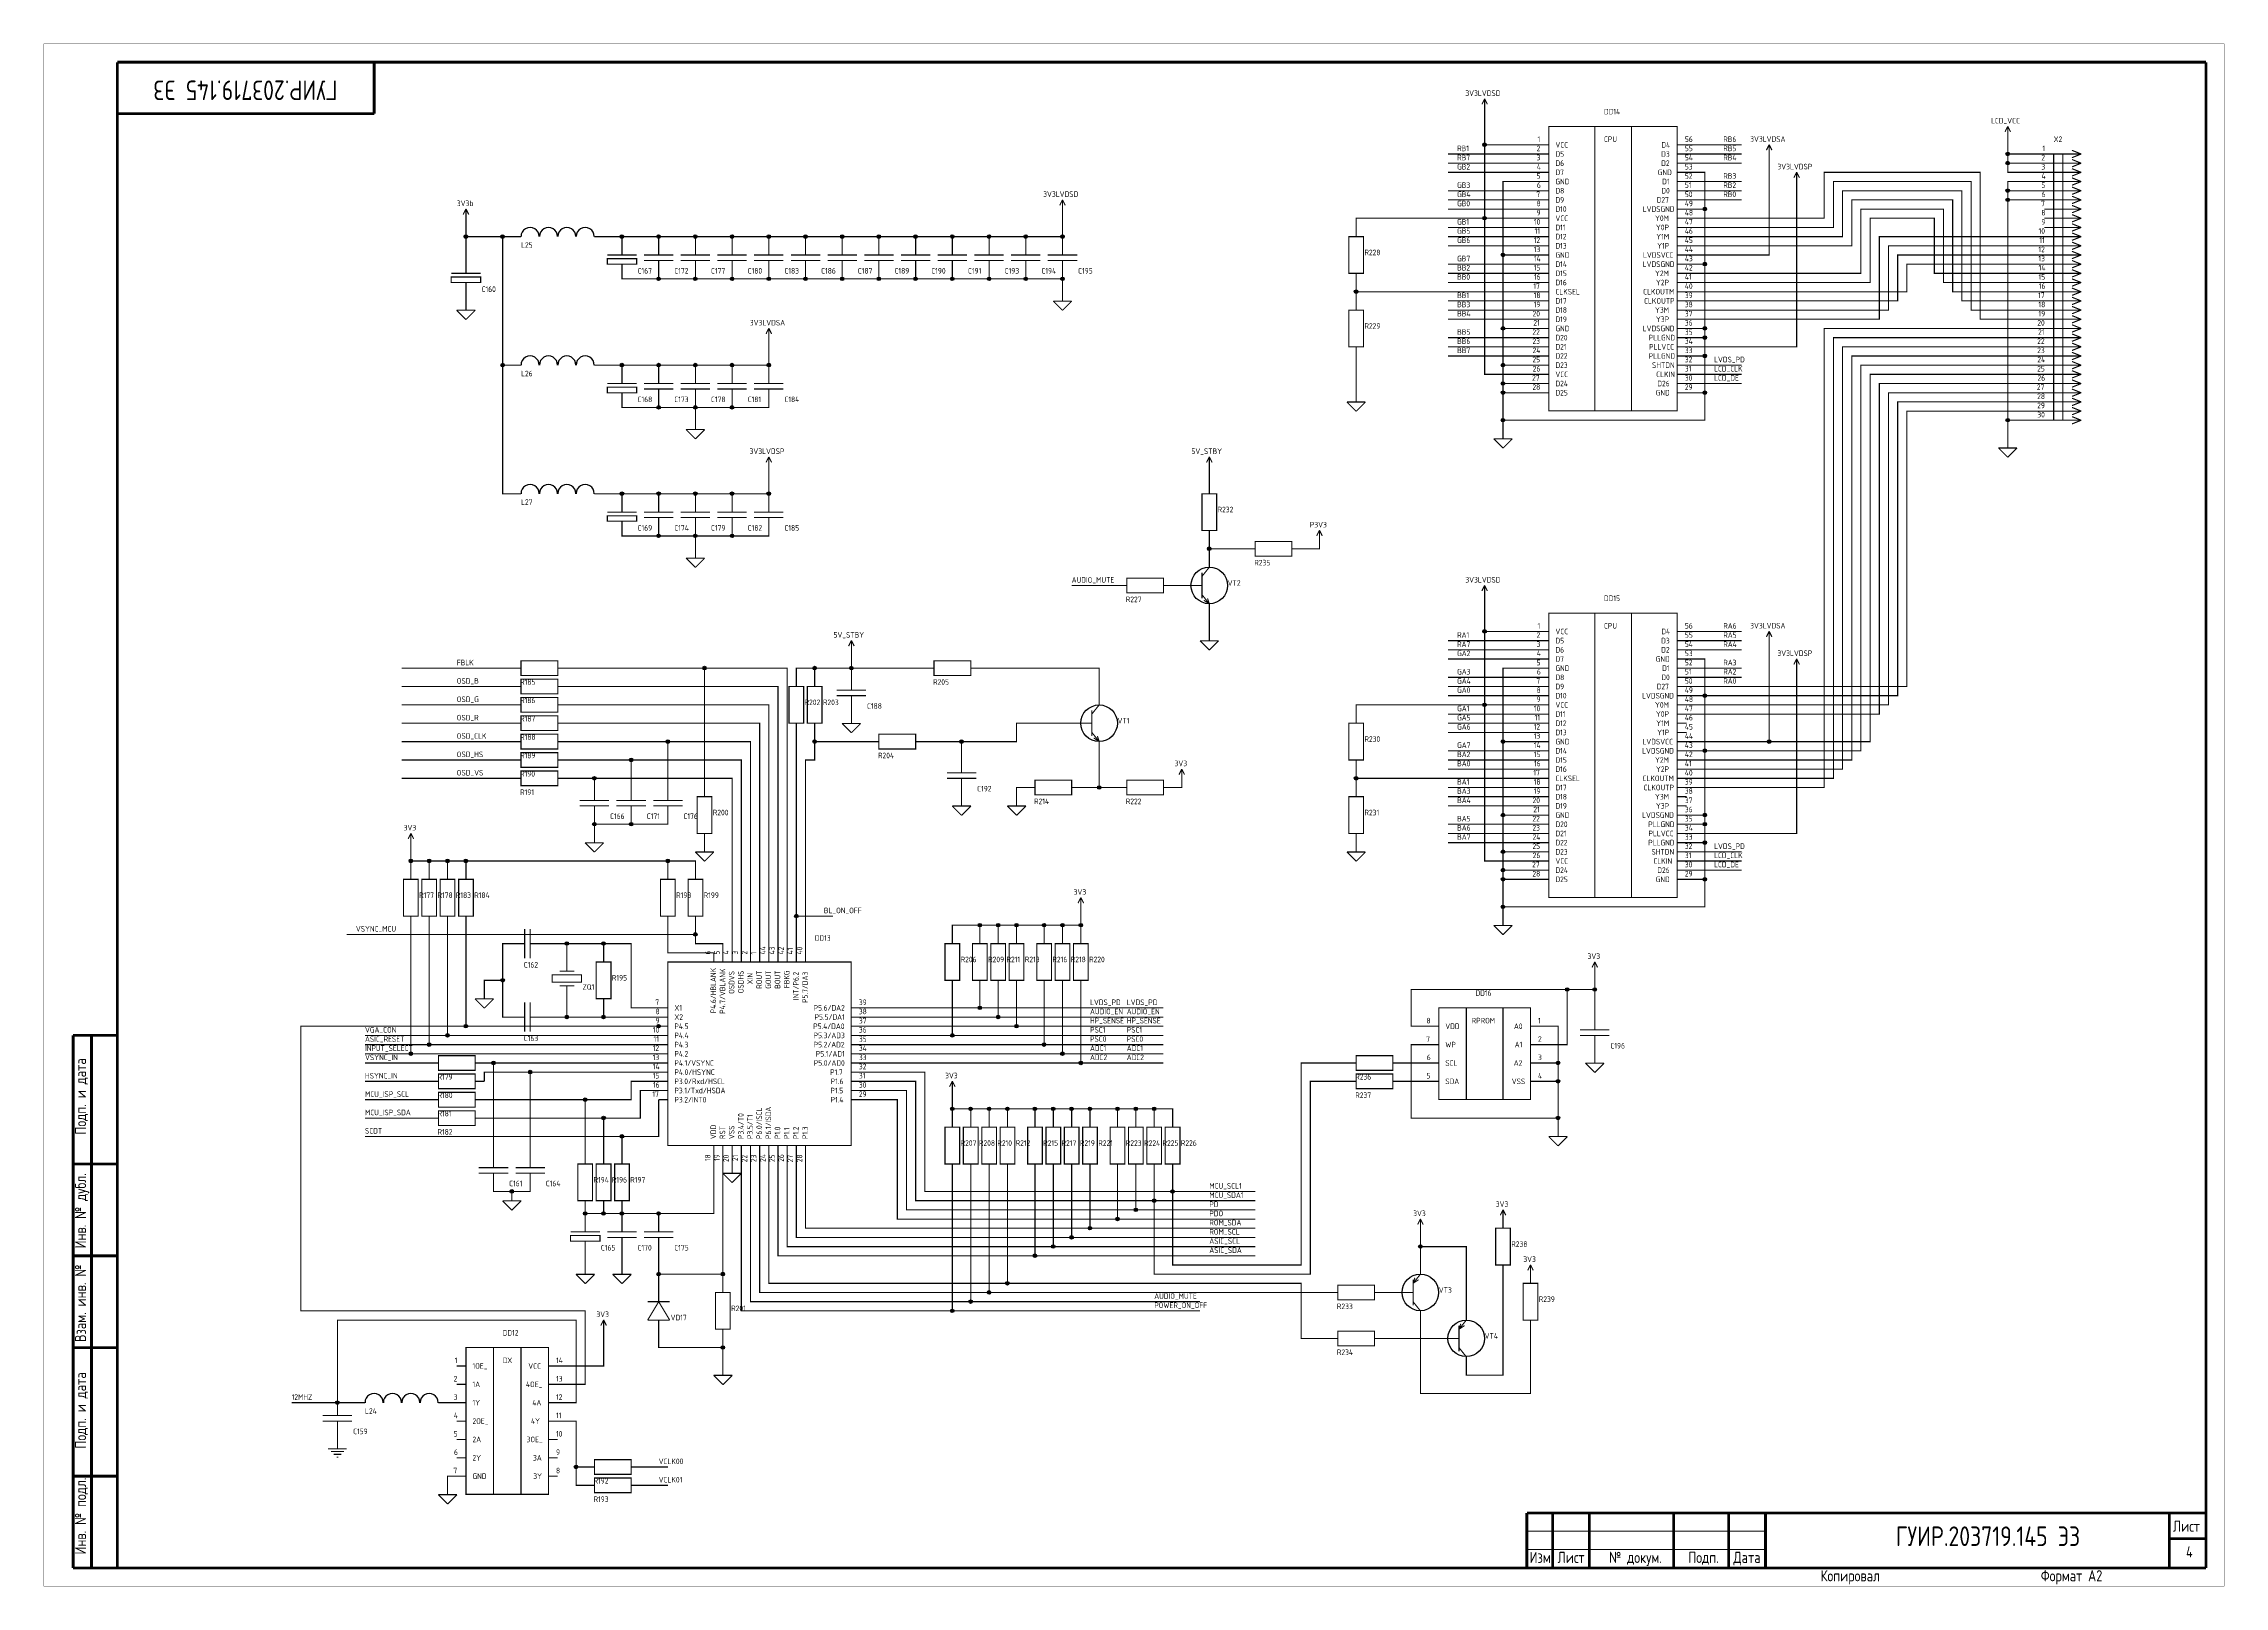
# Model space of a CAD drawing. Header units: millimetres. Extents: x 0 to 594, y 0 to 420.
import ezdxf

# ---------------------------------------------------------------- set-up
doc = ezdxf.new("R2010")
doc.units = ezdxf.units.MM
doc.layers.add('Sheet', color=7, linetype='Continuous')
doc.styles.get("Standard").update_dxf_attribs({"font": 'gost.TTF', "oblique": 15})

msp = doc.modelspace()

# ---------------------------------------------------------------- linework, layer by layer
at = {"layer": 'Sheet'}
for points, const_width in [([(0, 420), (593.96, 420), (593.96, 0.04), (0, 0.04), (0, 420)], 0.0991), ([(20, 415), (589, 415)], 0.749), ([(20, 415), (20, 5)], 0.749), ([(90, 401), (90, 415)], 0.749), ([(589, 415), (589, 5)], 0.749), ([(392.5, 405.04), (391.74, 403.52)], 0.3), ([(392.5, 405.04), (393.26, 403.52)], 0.3), ([(392.5, 402.5), (392.5, 405.04)], 0.3), ([(20, 401), (90, 401)], 0.749), ([(392.5, 372.5), (392.5, 392.5), (392.5, 402.5)], 0.3), ([(407.5, 392.5), (392.5, 392.5)], 0.3), ([(410, 392.5), (407.5, 392.5)], 0.3), ([(410, 397.5), (444.96, 397.5), (444.96, 320.04), (410, 320.04), (410, 397.5)], 0.3), ([(422.5, 397.5), (422.5, 320)], 0.3), ([(432.5, 397.5), (432.5, 320)], 0.3), ([(445, 392.5), (447.5, 392.5)], 0.3), ([(462.5, 392.5), (447.5, 392.5)], 0.3), ([(470, 392.54), (469.24, 391.02)], 0.3), ([(470, 392.54), (470.76, 391.02)], 0.3), ([(470, 390), (470, 392.54)], 0.3), ([(535, 397.54), (534.24, 396.02)], 0.3), ([(535, 397.54), (535.76, 396.02)], 0.3), ([(535, 395), (535, 397.54)], 0.3), ([(545, 385), (535, 385), (535, 387.5), (535, 390), (535, 395)], 0.3), ([(382.5, 390), (407.5, 390)], 0.3), ([(382.5, 387.5), (407.5, 387.5)], 0.3), ([(410, 390), (407.5, 390)], 0.3), ([(410, 387.5), (407.5, 387.5)], 0.3), ([(445, 390), (447.5, 390)], 0.3), ([(445, 387.5), (447.5, 387.5)], 0.3), ([(462.5, 390), (447.5, 390)], 0.3), ([(447.5, 362.5), (470, 362.5), (470, 390)], 0.3), ([(462.5, 387.5), (447.5, 387.5)], 0.3), ([(545, 390), (535, 390)], 0.3), ([(545, 387.5), (535, 387.5)], 0.3), ([(547.5, 390), (545, 390)], 0.3), ([(547.5, 387.5), (545, 387.5)], 0.3), ([(547.5, 317.5), (547.5, 390)], 0.3), ([(547.5, 390), (555, 390)], 0.3), ([(547.5, 387.5), (555, 387.5)], 0.3), ([(550, 390), (550, 317.5)], 0.3), ([(555, 390), (552.5, 391)], 0.3), ([(552.5, 389), (555, 390)], 0.3), ([(555, 387.5), (552.5, 388.5)], 0.3), ([(552.5, 386.5), (555, 387.5)], 0.3), ([(555, 385), (552.5, 386)], 0.3), ([(382.5, 385), (407.5, 385)], 0.3), ([(407.5, 382.5), (397.5, 382.5), (397.5, 362.5), (407.5, 362.5)], 0.3), ([(410, 385), (407.5, 385)], 0.3), ([(410, 382.5), (407.5, 382.5)], 0.3), ([(445, 385), (447.5, 385)], 0.3), ([(445, 382.5), (447.5, 382.5)], 0.3), ([(452.5, 375), (452.5, 385), (447.5, 385)], 0.3), ([(545, 345), (527.5, 345), (527.5, 385), (485, 385), (485, 372.5), (447.5, 372.5)], 0.3), ([(462.5, 382.5), (447.5, 382.5)], 0.3), ([(545, 347.5), (525, 347.5), (525, 382.5), (487.5, 382.5), (487.5, 370), (447.5, 370)], 0.3), ([(447.5, 337.5), (477.5, 337.5), (477.5, 382.5)], 0.3), ([(477.5, 385.04), (476.74, 383.52)], 0.3), ([(477.5, 385.04), (478.26, 383.52)], 0.3), ([(477.5, 382.5), (477.5, 385.04)], 0.3), ([(545, 382.5), (535, 382.5), (535, 380)], 0.3), ([(547.5, 385), (545, 385)], 0.3), ([(547.5, 382.5), (545, 382.5)], 0.3), ([(547.5, 385), (555, 385)], 0.3), ([(547.5, 382.5), (555, 382.5)], 0.3), ([(552.5, 384), (555, 385)], 0.3), ([(555, 382.5), (552.5, 383.5)], 0.3), ([(552.5, 381.5), (555, 382.5)], 0.3), ([(555, 380), (552.5, 381)], 0.3), ([(115, 375.04), (114.24, 373.52)], 0.3), ([(115, 375.04), (115.76, 373.52)], 0.3), ([(115, 372.5), (115, 375.04)], 0.3), ([(277.5, 377.54), (276.74, 376.02)], 0.3), ([(277.5, 377.54), (278.26, 376.02)], 0.3), ([(277.5, 375), (277.5, 377.54)], 0.3), ([(277.5, 367.5), (277.5, 375)], 0.3), ([(382.5, 380), (407.5, 380)], 0.3), ([(382.5, 377.5), (407.5, 377.5)], 0.3), ([(382.5, 375), (407.5, 375)], 0.3), ([(410, 380), (407.5, 380)], 0.3), ([(410, 377.5), (407.5, 377.5)], 0.3), ([(410, 375), (407.5, 375)], 0.3), ([(445, 380), (447.5, 380)], 0.3), ([(445, 377.5), (447.5, 377.5)], 0.3), ([(445, 375), (447.5, 375)], 0.3), ([(462.5, 380), (447.5, 380)], 0.3), ([(447.5, 367.5), (490, 367.5), (490, 380), (522.5, 380), (522.5, 350), (545, 350)], 0.3), ([(462.5, 377.5), (447.5, 377.5)], 0.3), ([(447.5, 365), (492.5, 365), (492.5, 377.5), (520, 377.5), (520, 352.5), (545, 352.5)], 0.3), ([(452.5, 360), (452.5, 375), (447.5, 375)], 0.3), ([(447.5, 357.5), (495, 357.5), (495, 375), (517.5, 375), (517.5, 355), (545, 355)], 0.3), ([(545, 380), (535, 380), (535, 377.5)], 0.3), ([(535, 317.5), (535, 377.5), (545, 377.5)], 0.3), ([(547.5, 380), (545, 380)], 0.3), ([(547.5, 377.5), (545, 377.5)], 0.3), ([(547.5, 375), (545, 375)], 0.3), ([(547.5, 380), (555, 380)], 0.3), ([(547.5, 377.5), (555, 377.5)], 0.3), ([(547.5, 375), (555, 375)], 0.3), ([(552.5, 379), (555, 380)], 0.3), ([(555, 377.5), (552.5, 378.5)], 0.3), ([(552.5, 376.5), (555, 377.5)], 0.3), ([(555, 375), (552.5, 376)], 0.3), ([(552.5, 374), (555, 375)], 0.3), ([(115, 367.5), (115, 372.5)], 0.3), ([(407.5, 372.5), (392.5, 372.5), (357.5, 372.5), (357.5, 370)], 0.3), ([(357.5, 367.5), (357.5, 370)], 0.3), ([(382.5, 370), (407.5, 370)], 0.3), ([(407.5, 330), (392.5, 330), (392.5, 372.5)], 0.3), ([(410, 372.5), (407.5, 372.5)], 0.3), ([(410, 370), (407.5, 370)], 0.3), ([(445, 372.5), (447.5, 372.5)], 0.3), ([(445, 370), (447.5, 370)], 0.3), ([(447.5, 355), (497.5, 355), (497.5, 372.5), (515, 372.5), (515, 357.5), (545, 357.5)], 0.3), ([(547.5, 372.5), (545, 372.5)], 0.3), ([(547.5, 370), (545, 370)], 0.3), ([(547.5, 372.5), (555, 372.5)], 0.3), ([(547.5, 370), (555, 370)], 0.3), ([(555, 372.5), (552.5, 373.5)], 0.3), ([(552.5, 371.5), (555, 372.5)], 0.3), ([(555, 370), (552.5, 371)], 0.3), ([(552.5, 369), (555, 370)], 0.3), ([(555, 367.5), (552.5, 368.5)], 0.3), ([(115, 360), (115, 367.5), (125, 367.5)], 0.3), ([(127.5, 332.5), (125, 332.5), (125, 367.5), (127.5, 367.5)], 0.3), ([(130, 367.5), (127.5, 367.5)], 0.3), ([(150, 367.5), (152.5, 367.5)], 0.3), ([(217.5, 367.5), (207.5, 367.5), (197.5, 367.5), (187.5, 367.5), (177.5, 367.5), (167.5, 367.5), (157.5, 367.5), (152.5, 367.5)], 0.3), ([(153.5, 362.5), (161.5, 362.5)], 0.3), ([(157.5, 367.5), (157.5, 365)], 0.3), ([(157.5, 362.5), (157.5, 365)], 0.3), ([(163.5, 362.5), (171.5, 362.5)], 0.3), ([(167.5, 367.5), (167.5, 365)], 0.3), ([(167.5, 362.5), (167.5, 365)], 0.3), ([(173.5, 362.5), (181.5, 362.5)], 0.3), ([(177.5, 367.5), (177.5, 365)], 0.3), ([(177.5, 362.5), (177.5, 365)], 0.3), ([(183.5, 362.5), (191.5, 362.5)], 0.3), ([(187.5, 367.5), (187.5, 365)], 0.3), ([(187.5, 362.5), (187.5, 365)], 0.3), ([(193.5, 362.5), (201.5, 362.5)], 0.3), ([(197.5, 367.5), (197.5, 365)], 0.3), ([(197.5, 362.5), (197.5, 365)], 0.3), ([(203.5, 362.5), (211.5, 362.5)], 0.3), ([(207.5, 365), (207.5, 367.5)], 0.3), ([(207.5, 362.5), (207.5, 365)], 0.3), ([(213.5, 362.5), (221.5, 362.5)], 0.3), ([(217.5, 367.5), (217.5, 365)], 0.3), ([(217.5, 367.5), (227.5, 367.5), (237.5, 367.5), (247.5, 367.5), (257.5, 367.5), (267.5, 367.5), (277.5, 367.5), (277.5, 365)], 0.3), ([(217.5, 362.5), (217.5, 365)], 0.3), ([(223.5, 362.5), (231.5, 362.5)], 0.3), ([(227.5, 367.5), (227.5, 365)], 0.3), ([(227.5, 362.5), (227.5, 365)], 0.3), ([(233.5, 362.5), (241.5, 362.5)], 0.3), ([(237.5, 365), (237.5, 367.5)], 0.3), ([(237.5, 362.5), (237.5, 365)], 0.3), ([(243.5, 362.5), (251.5, 362.5)], 0.3), ([(247.5, 367.5), (247.5, 365)], 0.3), ([(247.5, 362.5), (247.5, 365)], 0.3), ([(253.5, 362.5), (261.5, 362.5)], 0.3), ([(257.5, 367.5), (257.5, 365)], 0.3), ([(257.5, 362.5), (257.5, 365)], 0.3), ([(263.5, 362.5), (271.5, 362.5)], 0.3), ([(267.5, 365), (267.5, 367.5)], 0.3), ([(267.5, 362.5), (267.5, 365)], 0.3), ([(273.5, 362.5), (281.5, 362.5)], 0.3), ([(277.5, 362.5), (277.5, 365)], 0.3), ([(357.5, 357.5), (355.5, 357.5), (355.5, 367.5), (359.5, 367.5), (359.5, 357.5), (357.5, 357.5)], 0.3), ([(382.5, 367.5), (407.5, 367.5)], 0.3), ([(382.5, 365), (407.5, 365)], 0.3), ([(397.5, 362.5), (397.5, 342.5), (407.5, 342.5)], 0.3), ([(410, 367.5), (407.5, 367.5)], 0.3), ([(410, 365), (407.5, 365)], 0.3), ([(410, 362.5), (407.5, 362.5)], 0.3), ([(445, 367.5), (447.5, 367.5)], 0.3), ([(445, 365), (447.5, 365)], 0.3), ([(445, 362.5), (447.5, 362.5)], 0.3), ([(447.5, 345), (500, 345), (500, 367.5), (545, 367.5)], 0.3), ([(447.5, 347.5), (502.5, 347.5), (502.5, 365), (545, 365)], 0.3), ([(447.5, 350), (505, 350), (505, 362.5), (545, 362.5)], 0.3), ([(547.5, 367.5), (545, 367.5)], 0.3), ([(547.5, 365), (545, 365)], 0.3), ([(547.5, 362.5), (545, 362.5)], 0.3), ([(547.5, 367.5), (555, 367.5)], 0.3), ([(547.5, 365), (555, 365)], 0.3), ([(547.5, 362.5), (555, 362.5)], 0.3), ([(552.5, 366.5), (555, 367.5)], 0.3), ([(555, 365), (552.5, 366)], 0.3), ([(552.5, 364), (555, 365)], 0.3), ([(555, 362.5), (552.5, 363.5)], 0.3), ([(552.5, 361.5), (555, 362.5)], 0.3), ([(111, 357.5), (119, 357.5)], 0.3), ([(119, 356.5), (111, 356.5), (111, 355), (119, 355), (119, 356.5)], 0.3), ([(115, 357.5), (115, 360)], 0.3), ([(161.5, 361.5), (153.5, 361.5), (153.5, 360), (161.5, 360), (161.5, 361.5)], 0.3), ([(157.5, 360), (157.5, 358.5)], 0.3), ([(157.5, 358.5), (157.5, 356), (167.5, 356)], 0.3), ([(171.5, 361), (163.5, 361)], 0.3), ([(167.5, 361), (167.5, 358.5)], 0.3), ([(167.5, 356), (167.5, 358.5)], 0.3), ([(181.5, 361), (173.5, 361)], 0.3), ([(177.5, 361), (177.5, 358.5)], 0.3), ([(177.5, 356), (177.5, 358.5)], 0.3), ([(191.5, 361), (183.5, 361)], 0.3), ([(187.5, 361), (187.5, 358.5)], 0.3), ([(187.5, 356), (187.5, 358.5)], 0.3), ([(201.5, 361), (193.5, 361)], 0.3), ([(197.5, 361), (197.5, 358.5)], 0.3), ([(197.5, 356), (197.5, 358.5)], 0.3), ([(211.5, 361), (203.5, 361)], 0.3), ([(207.5, 361), (207.5, 358.5)], 0.3), ([(207.5, 356), (207.5, 358.5)], 0.3), ([(221.5, 361), (213.5, 361)], 0.3), ([(217.5, 361), (217.5, 358.5)], 0.3), ([(217.5, 356), (217.5, 358.5)], 0.3), ([(231.5, 361), (223.5, 361)], 0.3), ([(227.5, 361), (227.5, 358.5)], 0.3), ([(227.5, 356), (227.5, 358.5)], 0.3), ([(241.5, 361), (233.5, 361)], 0.3), ([(237.5, 361), (237.5, 358.5)], 0.3), ([(237.5, 358.5), (237.5, 356)], 0.3), ([(251.5, 361), (243.5, 361)], 0.3), ([(247.5, 361), (247.5, 358.5)], 0.3), ([(247.5, 356), (247.5, 358.5)], 0.3), ([(261.5, 361), (253.5, 361)], 0.3), ([(257.5, 361), (257.5, 358.5)], 0.3), ([(257.5, 356), (257.5, 358.5)], 0.3), ([(271.5, 361), (263.5, 361)], 0.3), ([(267.5, 361), (267.5, 358.5)], 0.3), ([(267.5, 358.5), (267.5, 356)], 0.3), ([(281.5, 361), (273.5, 361)], 0.3), ([(277.5, 361), (277.5, 358.5)], 0.3), ([(277.5, 356), (277.5, 358.5)], 0.3), ([(357.5, 357.5), (357.5, 355)], 0.3), ([(382.5, 360), (407.5, 360)], 0.3), ([(382.5, 357.5), (407.5, 357.5)], 0.3), ([(410, 360), (407.5, 360)], 0.3), ([(410, 357.5), (407.5, 357.5)], 0.3), ([(445, 360), (447.5, 360)], 0.3), ([(445, 357.5), (447.5, 357.5)], 0.3), ([(452.5, 342.5), (452.5, 360), (447.5, 360)], 0.3), ([(447.5, 352.5), (507.5, 352.5), (507.5, 360), (545, 360)], 0.3), ([(547.5, 360), (545, 360)], 0.3), ([(547.5, 357.5), (545, 357.5)], 0.3), ([(547.5, 360), (555, 360)], 0.3), ([(547.5, 357.5), (555, 357.5)], 0.3), ([(555, 360), (552.5, 361)], 0.3), ([(552.5, 359), (555, 360)], 0.3), ([(555, 357.5), (552.5, 358.5)], 0.3), ([(552.5, 356.5), (555, 357.5)], 0.3), ([(115, 355), (115, 353.5)], 0.3), ([(115, 350), (115, 353.5)], 0.3), ([(167.5, 356), (177.5, 356), (187.5, 356), (197.5, 356), (207.5, 356)], 0.3), ([(207.5, 356), (217.5, 356), (227.5, 356), (237.5, 356), (247.5, 356), (257.5, 356), (267.5, 356), (277.5, 356)], 0.3), ([(277.5, 356), (277.5, 352.5)], 0.3), ([(277.5, 352.5), (277.5, 349.96)], 0.3), ([(357.5, 352.5), (357.5, 355)], 0.3), ([(357.5, 350), (357.5, 352.5), (407.5, 352.5)], 0.3), ([(382.5, 355), (407.5, 355)], 0.3), ([(410, 355), (407.5, 355)], 0.3), ([(410, 352.5), (407.5, 352.5)], 0.3), ([(445, 355), (447.5, 355)], 0.3), ([(445, 352.5), (447.5, 352.5)], 0.3), ([(547.5, 355), (545, 355)], 0.3), ([(547.5, 352.5), (545, 352.5)], 0.3), ([(547.5, 355), (555, 355)], 0.3), ([(547.5, 352.5), (555, 352.5)], 0.3), ([(555, 355), (552.5, 356)], 0.3), ([(552.5, 354), (555, 355)], 0.3), ([(555, 352.5), (552.5, 353.5)], 0.3), ([(552.5, 351.5), (555, 352.5)], 0.3), ([(555, 350), (552.5, 351)], 0.3), ([(112.46, 347.46), (117.54, 347.46)], 0.3), ([(112.46, 347.46), (115, 344.92)], 0.3), ([(115, 350), (115, 347.46)], 0.3), ([(117.54, 347.46), (115, 344.92)], 0.3), ([(274.96, 349.96), (280.04, 349.96)], 0.3), ([(274.96, 349.96), (277.5, 347.42)], 0.3), ([(280.04, 349.96), (277.5, 347.42)], 0.3), ([(357.5, 337.5), (355.5, 337.5), (355.5, 347.5), (359.5, 347.5), (359.5, 337.5), (357.5, 337.5)], 0.3), ([(357.5, 347.5), (357.5, 350)], 0.3), ([(382.5, 350), (407.5, 350)], 0.3), ([(382.5, 347.5), (407.5, 347.5)], 0.3), ([(382.5, 345), (407.5, 345)], 0.3), ([(410, 350), (407.5, 350)], 0.3), ([(410, 347.5), (407.5, 347.5)], 0.3), ([(410, 345), (407.5, 345)], 0.3), ([(445, 350), (447.5, 350)], 0.3), ([(445, 347.5), (447.5, 347.5)], 0.3), ([(445, 345), (447.5, 345)], 0.3), ([(547.5, 350), (545, 350)], 0.3), ([(547.5, 347.5), (545, 347.5)], 0.3), ([(547.5, 345), (545, 345)], 0.3), ([(547.5, 350), (555, 350)], 0.3), ([(547.5, 347.5), (555, 347.5)], 0.3), ([(547.5, 345), (555, 345)], 0.3), ([(552.5, 349), (555, 350)], 0.3), ([(555, 347.5), (552.5, 348.5)], 0.3), ([(552.5, 346.5), (555, 347.5)], 0.3), ([(555, 345), (552.5, 346)], 0.3), ([(552.5, 344), (555, 345)], 0.3), ([(197.5, 342.54), (196.74, 341.02)], 0.3), ([(197.5, 342.54), (198.26, 341.02)], 0.3), ([(197.5, 340), (197.5, 342.54)], 0.3), ([(197.5, 332.5), (197.5, 340)], 0.3), ([(382.5, 340), (407.5, 340)], 0.3), ([(397.5, 342.5), (397.5, 332.5), (397.5, 327.5), (407.5, 327.5)], 0.3), ([(410, 342.5), (407.5, 342.5)], 0.3), ([(410, 340), (407.5, 340)], 0.3), ([(445, 342.5), (447.5, 342.5)], 0.3), ([(445, 340), (447.5, 340)], 0.3), ([(452.5, 340), (452.5, 342.5), (447.5, 342.5)], 0.3), ([(447.5, 217.5), (485, 217.5), (485, 342.5), (545, 342.5)], 0.3), ([(452.5, 335), (452.5, 340), (447.5, 340)], 0.3), ([(447.5, 220), (487.5, 220), (487.5, 340), (545, 340)], 0.3), ([(547.5, 342.5), (545, 342.5)], 0.3), ([(547.5, 340), (545, 340)], 0.3), ([(547.5, 342.5), (555, 342.5)], 0.3), ([(547.5, 340), (555, 340)], 0.3), ([(555, 342.5), (552.5, 343.5)], 0.3), ([(552.5, 341.5), (555, 342.5)], 0.3), ([(555, 340), (552.5, 341)], 0.3), ([(552.5, 339), (555, 340)], 0.3), ([(555, 337.5), (552.5, 338.5)], 0.3), ([(357.5, 337.5), (357.5, 335)], 0.3), ([(357.5, 325), (357.5, 335)], 0.3), ([(382.5, 337.5), (407.5, 337.5)], 0.3), ([(382.5, 335), (407.5, 335)], 0.3), ([(410, 337.5), (407.5, 337.5)], 0.3), ([(410, 335), (407.5, 335)], 0.3), ([(445, 337.5), (447.5, 337.5)], 0.3), ([(445, 335), (447.5, 335)], 0.3), ([(447.5, 222.5), (490, 222.5), (490, 337.5), (545, 337.5)], 0.3), ([(452.5, 325), (452.5, 335), (447.5, 335)], 0.3), ([(447.5, 225), (492.5, 225), (492.5, 335), (545, 335)], 0.3), ([(547.5, 337.5), (545, 337.5)], 0.3), ([(547.5, 335), (545, 335)], 0.3), ([(547.5, 337.5), (555, 337.5)], 0.3), ([(547.5, 335), (555, 335)], 0.3), ([(552.5, 336.5), (555, 337.5)], 0.3), ([(555, 335), (552.5, 336)], 0.3), ([(552.5, 334), (555, 335)], 0.3), ([(555, 332.5), (552.5, 333.5)], 0.3), ([(127.5, 297.5), (125, 297.5), (125, 332.5)], 0.3), ([(130, 332.5), (127.5, 332.5)], 0.3), ([(150, 332.5), (152.5, 332.5)], 0.3), ([(152.5, 332.5), (157.5, 332.5), (167.5, 332.5), (177.5, 332.5), (187.5, 332.5), (197.5, 332.5), (197.5, 330)], 0.3), ([(153.5, 327.5), (161.5, 327.5)], 0.3), ([(157.5, 332.5), (157.5, 330)], 0.3), ([(157.5, 327.5), (157.5, 330)], 0.3), ([(163.5, 327.5), (171.5, 327.5)], 0.3), ([(167.5, 332.5), (167.5, 330)], 0.3), ([(167.5, 327.5), (167.5, 330)], 0.3), ([(173.5, 327.5), (181.5, 327.5)], 0.3), ([(177.5, 332.5), (177.5, 330)], 0.3), ([(177.5, 327.5), (177.5, 330)], 0.3), ([(183.5, 327.5), (191.5, 327.5)], 0.3), ([(187.5, 332.5), (187.5, 330)], 0.3), ([(187.5, 327.5), (187.5, 330)], 0.3), ([(193.5, 327.5), (201.5, 327.5)], 0.3), ([(197.5, 327.5), (197.5, 330)], 0.3), ([(407.5, 332.5), (397.5, 332.5)], 0.3), ([(397.5, 327.5), (397.5, 325), (407.5, 325)], 0.3), ([(410, 332.5), (407.5, 332.5)], 0.3), ([(410, 330), (407.5, 330)], 0.3), ([(410, 327.5), (407.5, 327.5)], 0.3), ([(445, 332.5), (447.5, 332.5)], 0.3), ([(445, 330), (447.5, 330)], 0.3), ([(445, 327.5), (447.5, 327.5)], 0.3), ([(462.5, 332.5), (447.5, 332.5)], 0.3), ([(447.5, 227.5), (452.5, 227.5), (495, 227.5), (495, 332.5), (545, 332.5)], 0.3), ([(462.5, 330), (447.5, 330)], 0.3), ([(447.5, 230), (470, 230), (497.5, 230), (497.5, 330), (545, 330)], 0.3), ([(462.5, 327.5), (447.5, 327.5)], 0.3), ([(447.5, 237.5), (500, 237.5), (500, 327.5), (545, 327.5)], 0.3), ([(547.5, 332.5), (545, 332.5)], 0.3), ([(547.5, 330), (545, 330)], 0.3), ([(547.5, 327.5), (545, 327.5)], 0.3), ([(547.5, 332.5), (555, 332.5)], 0.3), ([(547.5, 330), (555, 330)], 0.3), ([(547.5, 327.5), (555, 327.5)], 0.3), ([(552.5, 331.5), (555, 332.5)], 0.3), ([(555, 330), (552.5, 331)], 0.3), ([(552.5, 329), (555, 330)], 0.3), ([(555, 327.5), (552.5, 328.5)], 0.3), ([(552.5, 326.5), (555, 327.5)], 0.3), ([(161.5, 326.5), (153.5, 326.5), (153.5, 325), (161.5, 325), (161.5, 326.5)], 0.3), ([(157.5, 325), (157.5, 323.5)], 0.3), ([(157.5, 323.5), (157.5, 321), (167.5, 321), (167.5, 323.5)], 0.3), ([(171.5, 326), (163.5, 326)], 0.3), ([(167.5, 326), (167.5, 323.5)], 0.3), ([(167.5, 321), (177.5, 321)], 0.3), ([(181.5, 326), (173.5, 326)], 0.3), ([(177.5, 326), (177.5, 323.5)], 0.3), ([(177.5, 321), (177.5, 323.5)], 0.3), ([(177.5, 317.5), (177.5, 321), (187.5, 321), (197.5, 321), (197.5, 323.5)], 0.3), ([(191.5, 326), (183.5, 326)], 0.3), ([(187.5, 326), (187.5, 323.5)], 0.3), ([(187.5, 321), (187.5, 323.5)], 0.3), ([(201.5, 326), (193.5, 326)], 0.3), ([(197.5, 326), (197.5, 323.5)], 0.3), ([(354.96, 322.46), (360.04, 322.46)], 0.3), ([(354.96, 322.46), (357.5, 319.92)], 0.3), ([(357.5, 325), (357.5, 322.46)], 0.3), ([(360.04, 322.46), (357.5, 319.92)], 0.3), ([(397.5, 325), (397.5, 317.5), (452.5, 317.5), (452.5, 325), (447.5, 325)], 0.3), ([(410, 325), (407.5, 325)], 0.3), ([(445, 325), (447.5, 325)], 0.3), ([(447.5, 240), (502.5, 240), (502.5, 325), (545, 325)], 0.3), ([(447.5, 242.5), (452.5, 242.5), (505, 242.5), (505, 322.5), (545, 322.5)], 0.3), ([(547.5, 325), (545, 325)], 0.3), ([(547.5, 322.5), (545, 322.5)], 0.3), ([(547.5, 325), (555, 325)], 0.3), ([(547.5, 322.5), (555, 322.5)], 0.3), ([(555, 325), (552.5, 326)], 0.3), ([(552.5, 324), (555, 325)], 0.3), ([(555, 322.5), (552.5, 323.5)], 0.3), ([(552.5, 321.5), (555, 322.5)], 0.3), ([(555, 320), (552.5, 321)], 0.3), ([(174.96, 314.96), (180.04, 314.96)], 0.3), ([(174.96, 314.96), (177.5, 312.42)], 0.3), ([(177.5, 317.5), (177.5, 314.96)], 0.3), ([(180.04, 314.96), (177.5, 312.42)], 0.3), ([(397.5, 317.5), (397.5, 315)], 0.3), ([(397.5, 315), (397.5, 312.46)], 0.3), ([(447.5, 245), (507.5, 245), (507.5, 320), (545, 320)], 0.3), ([(545, 317.5), (535, 317.5), (535, 312.5)], 0.3), ([(547.5, 320), (545, 320)], 0.3), ([(547.5, 317.5), (545, 317.5)], 0.3), ([(547.5, 320), (555, 320)], 0.3), ([(547.5, 317.5), (555, 317.5)], 0.3), ([(552.5, 319), (555, 320)], 0.3), ([(555, 317.5), (552.5, 318.5)], 0.3), ([(552.5, 316.5), (555, 317.5)], 0.3), ([(394.96, 312.46), (400.04, 312.46)], 0.3), ([(394.96, 312.46), (397.5, 309.92)], 0.3), ([(400.04, 312.46), (397.5, 309.92)], 0.3), ([(532.46, 309.96), (537.54, 309.96)], 0.3), ([(532.46, 309.96), (535, 307.42)], 0.3), ([(535, 312.5), (535, 309.96)], 0.3), ([(537.54, 309.96), (535, 307.42)], 0.3), ([(197.5, 307.54), (196.74, 306.02)], 0.3), ([(197.5, 307.54), (198.26, 306.02)], 0.3), ([(197.5, 305), (197.5, 307.54)], 0.3), ([(197.5, 297.5), (197.5, 305)], 0.3), ([(317.5, 307.54), (316.74, 306.02)], 0.3), ([(317.5, 307.54), (318.26, 306.02)], 0.3), ([(317.5, 305), (317.5, 307.54)], 0.3), ([(317.5, 300), (317.5, 305)], 0.3), ([(130, 297.5), (127.5, 297.5)], 0.3), ([(150, 297.5), (152.5, 297.5)], 0.3), ([(152.5, 297.5), (157.5, 297.5), (167.5, 297.5), (177.5, 297.5), (187.5, 297.5), (197.5, 297.5), (197.5, 295)], 0.3), ([(157.5, 297.5), (157.5, 295)], 0.3), ([(167.5, 297.5), (167.5, 295)], 0.3), ([(177.5, 297.5), (177.5, 295)], 0.3), ([(187.5, 297.5), (187.5, 295)], 0.3), ([(317.5, 287.5), (315.5, 287.5), (315.5, 297.5), (319.5, 297.5), (319.5, 287.5), (317.5, 287.5)], 0.3), ([(317.5, 297.5), (317.5, 300)], 0.3), ([(153.5, 292.5), (161.5, 292.5)], 0.3), ([(161.5, 291.5), (153.5, 291.5), (153.5, 290), (161.5, 290), (161.5, 291.5)], 0.3), ([(157.5, 292.5), (157.5, 295)], 0.3), ([(163.5, 292.5), (171.5, 292.5)], 0.3), ([(171.5, 291), (163.5, 291)], 0.3), ([(167.5, 292.5), (167.5, 295)], 0.3), ([(167.5, 291), (167.5, 288.5)], 0.3), ([(173.5, 292.5), (181.5, 292.5)], 0.3), ([(181.5, 291), (173.5, 291)], 0.3), ([(177.5, 292.5), (177.5, 295)], 0.3), ([(177.5, 291), (177.5, 288.5)], 0.3), ([(183.5, 292.5), (191.5, 292.5)], 0.3), ([(191.5, 291), (183.5, 291)], 0.3), ([(187.5, 292.5), (187.5, 295)], 0.3), ([(187.5, 291), (187.5, 288.5)], 0.3), ([(193.5, 292.5), (201.5, 292.5)], 0.3), ([(201.5, 291), (193.5, 291)], 0.3), ([(197.5, 292.5), (197.5, 295)], 0.3), ([(197.5, 291), (197.5, 288.5)], 0.3), ([(157.5, 290), (157.5, 288.5)], 0.3), ([(157.5, 288.5), (157.5, 286), (167.5, 286), (167.5, 288.5)], 0.3), ([(167.5, 286), (177.5, 286), (187.5, 286), (197.5, 286), (197.5, 288.5)], 0.3), ([(177.5, 286), (177.5, 288.5)], 0.3), ([(177.5, 282.5), (177.5, 286)], 0.3), ([(187.5, 286), (187.5, 288.5)], 0.3), ([(317.5, 287.5), (317.5, 285)], 0.3), ([(317.5, 280), (317.5, 282.5), (317.5, 285)], 0.3), ([(342.5, 282.5), (347.5, 282.5), (347.5, 285)], 0.3), ([(347.5, 287.54), (346.74, 286.02)], 0.3), ([(347.5, 287.54), (348.26, 286.02)], 0.3), ([(347.5, 285), (347.5, 287.54)], 0.3), ([(174.96, 279.96), (180.04, 279.96)], 0.3), ([(174.96, 279.96), (177.5, 277.42)], 0.3), ([(177.5, 282.5), (177.5, 279.96)], 0.3), ([(180.04, 279.96), (177.5, 277.42)], 0.3), ([(327.5, 282.5), (317.5, 282.5)], 0.3), ([(317.5, 277.5), (317.5, 280)], 0.3), ([(330, 282.5), (327.5, 282.5)], 0.3), ([(330, 282.5), (330, 284.5), (340, 284.5), (340, 280.5), (330, 280.5), (330, 282.5)], 0.3), ([(340, 282.5), (342.5, 282.5)], 0.3), ([(295, 272.5), (295, 274.5), (305, 274.5), (305, 270.5), (295, 270.5), (295, 272.5)], 0.3), ([(315.5, 275), (317.5, 277.5)], 0.3), ([(315.5, 269), (315.5, 276)], 0.3), ([(292.5, 272.5), (280, 272.5)], 0.3), ([(295, 272.5), (292.5, 272.5)], 0.3), ([(305, 272.5), (307.5, 272.5)], 0.3), ([(310, 272.5), (307.5, 272.5)], 0.3), ([(312.5, 272.5), (310, 272.5)], 0.3), ([(312.5, 272.5), (315.5, 272.5)], 0.3), ([(315.5, 270), (317.5, 267.5)], 0.3), ([(317.5, 267.5), (316, 268.5)], 0.3), ([(317.5, 267.5), (317, 269)], 0.3), ([(317.5, 267.5), (317.5, 265)], 0.3), ([(392.5, 272.54), (391.74, 271.02)], 0.3), ([(392.5, 272.54), (393.26, 271.02)], 0.3), ([(392.5, 270), (392.5, 272.54)], 0.3), ([(392.5, 240), (392.5, 260), (392.5, 270)], 0.3), ([(317.5, 265), (317.5, 260)], 0.3), ([(410, 265), (444.96, 265), (444.96, 187.54), (410, 187.54), (410, 265)], 0.3), ([(422.5, 265), (422.5, 187.5)], 0.3), ([(432.5, 265), (432.5, 187.5)], 0.3), ([(220, 257.54), (219.24, 256.02)], 0.3), ([(220, 257.54), (220.76, 256.02)], 0.3), ([(220, 255), (220, 257.54)], 0.3), ([(314.96, 257.46), (320.04, 257.46)], 0.3), ([(314.96, 257.46), (317.5, 254.92)], 0.3), ([(317.5, 260), (317.5, 257.46)], 0.3), ([(320.04, 257.46), (317.5, 254.92)], 0.3), ([(382.5, 257.5), (407.5, 257.5)], 0.3), ([(407.5, 260), (392.5, 260)], 0.3), ([(410, 260), (407.5, 260)], 0.3), ([(410, 257.5), (407.5, 257.5)], 0.3), ([(445, 260), (447.5, 260)], 0.3), ([(445, 257.5), (447.5, 257.5)], 0.3), ([(462.5, 260), (447.5, 260)], 0.3), ([(462.5, 257.5), (447.5, 257.5)], 0.3), ([(470, 260.04), (469.24, 258.52)], 0.3), ([(470, 260.04), (470.76, 258.52)], 0.3), ([(470, 257.5), (470, 260.04)], 0.3), ([(470, 230), (470, 257.5)], 0.3), ([(97.5, 250), (127.5, 250)], 0.3), ([(130, 250), (127.5, 250)], 0.3), ([(140, 250), (140, 248), (130, 248), (130, 252), (140, 252), (140, 250)], 0.3), ([(140, 250), (142.5, 250)], 0.3), ([(142.5, 250), (180, 250), (202.5, 250), (202.5, 172.5)], 0.3), ([(180, 217.5), (180, 250)], 0.3), ([(205, 247.5), (205, 250), (210, 250), (220, 250), (240, 250)], 0.3), ([(210, 247.5), (210, 250)], 0.3), ([(220, 250), (220, 255)], 0.3), ([(220, 246.5), (220, 250)], 0.3), ([(242.5, 250), (240, 250)], 0.3), ([(242.5, 250), (242.5, 252), (252.5, 252), (252.5, 248), (242.5, 248), (242.5, 250)], 0.3), ([(252.5, 250), (255, 250)], 0.3), ([(255, 250), (287.5, 250), (287.5, 242.5)], 0.3), ([(382.5, 255), (407.5, 255)], 0.3), ([(382.5, 252.5), (407.5, 252.5)], 0.3), ([(407.5, 250), (397.5, 250), (397.5, 230), (407.5, 230)], 0.3), ([(410, 255), (407.5, 255)], 0.3), ([(410, 252.5), (407.5, 252.5)], 0.3), ([(410, 250), (407.5, 250)], 0.3), ([(445, 255), (447.5, 255)], 0.3), ([(445, 252.5), (447.5, 252.5)], 0.3), ([(445, 250), (447.5, 250)], 0.3), ([(462.5, 255), (447.5, 255)], 0.3), ([(452.5, 242.5), (452.5, 252.5), (447.5, 252.5)], 0.3), ([(462.5, 250), (447.5, 250)], 0.3), ([(447.5, 205), (477.5, 205), (477.5, 250)], 0.3), ([(477.5, 252.54), (476.74, 251.02)], 0.3), ([(477.5, 252.54), (478.26, 251.02)], 0.3), ([(477.5, 250), (477.5, 252.54)], 0.3), ([(97.5, 245), (127.5, 245)], 0.3), ([(130, 245), (127.5, 245)], 0.3), ([(140, 245), (140, 243), (130, 243), (130, 247), (140, 247), (140, 245)], 0.3), ([(140, 245), (142.5, 245)], 0.3), ([(200, 172.5), (200, 245), (142.5, 245)], 0.3), ([(205, 245), (207, 245), (207, 235), (203, 235), (203, 245), (205, 245)], 0.3), ([(205, 245), (205, 247.5)], 0.3), ([(210, 245), (212, 245), (212, 235), (208, 235), (208, 245), (210, 245)], 0.3), ([(210, 245), (210, 247.5)], 0.3), ([(216, 244), (224, 244)], 0.3), ([(220, 244), (220, 246.5)], 0.3), ([(382.5, 247.5), (407.5, 247.5)], 0.3), ([(382.5, 245), (407.5, 245)], 0.3), ([(410, 247.5), (407.5, 247.5)], 0.3), ([(410, 245), (407.5, 245)], 0.3), ([(445, 247.5), (447.5, 247.5)], 0.3), ([(445, 245), (447.5, 245)], 0.3), ([(462.5, 247.5), (447.5, 247.5)], 0.3), ([(97.5, 240), (127.5, 240)], 0.3), ([(130, 240), (127.5, 240)], 0.3), ([(140, 240), (140, 238), (130, 238), (130, 242), (140, 242), (140, 240)], 0.3), ([(140, 240), (142.5, 240)], 0.3), ([(142.5, 240), (197.5, 240), (197.5, 172.5)], 0.3), ([(224, 242.5), (216, 242.5)], 0.3), ([(220, 242.5), (220, 240)], 0.3), ([(220, 237.5), (220, 240)], 0.3), ([(220, 237.5), (220, 234.96)], 0.3), ([(285.5, 237.5), (287.5, 240)], 0.3), ([(285.5, 231.5), (285.5, 238.5)], 0.3), ([(287.5, 240), (287.5, 242.5)], 0.3), ([(407.5, 240), (392.5, 240), (357.5, 240), (357.5, 237.5)], 0.3), ([(357.5, 235), (357.5, 237.5)], 0.3), ([(382.5, 242.5), (407.5, 242.5)], 0.3), ([(382.5, 237.5), (407.5, 237.5)], 0.3), ([(407.5, 197.5), (392.5, 197.5), (392.5, 240)], 0.3), ([(410, 242.5), (407.5, 242.5)], 0.3), ([(410, 240), (407.5, 240)], 0.3), ([(410, 237.5), (407.5, 237.5)], 0.3), ([(445, 242.5), (447.5, 242.5)], 0.3), ([(445, 240), (447.5, 240)], 0.3), ([(445, 237.5), (447.5, 237.5)], 0.3), ([(452.5, 227.5), (452.5, 242.5)], 0.3), ([(97.5, 235), (127.5, 235)], 0.3), ([(130, 235), (127.5, 235)], 0.3), ([(140, 235), (140, 233), (130, 233), (130, 237), (140, 237), (140, 235)], 0.3), ([(140, 230), (140, 228), (130, 228), (130, 232), (140, 232), (140, 230)], 0.3), ([(140, 235), (142.5, 235)], 0.3), ([(195, 172.5), (195, 235), (142.5, 235)], 0.3), ([(205, 235), (205, 232.5)], 0.3), ([(205, 172.5), (205, 182.5), (205, 232.5)], 0.3), ([(207.5, 172.5), (207.5, 225), (210, 225), (210, 230), (210, 232.5)], 0.3), ([(210, 235), (210, 232.5)], 0.3), ([(217.46, 234.96), (222.54, 234.96)], 0.3), ([(217.46, 234.96), (220, 232.42)], 0.3), ([(222.54, 234.96), (220, 232.42)], 0.3), ([(227.5, 230), (227.5, 232), (237.5, 232), (237.5, 228), (227.5, 228), (227.5, 230)], 0.3), ([(240, 230), (250, 230), (265, 230), (265, 235), (280, 235)], 0.3), ([(282.5, 235), (280, 235)], 0.3), ([(282.5, 235), (285.5, 235)], 0.3), ([(285.5, 232.5), (287.5, 230)], 0.3), ([(357.5, 225), (355.5, 225), (355.5, 235), (359.5, 235), (359.5, 225), (357.5, 225)], 0.3), ([(382.5, 235), (407.5, 235)], 0.3), ([(382.5, 232.5), (407.5, 232.5)], 0.3), ([(410, 235), (407.5, 235)], 0.3), ([(410, 232.5), (407.5, 232.5)], 0.3), ([(445, 235), (447.5, 235)], 0.3), ([(445, 232.5), (447.5, 232.5)], 0.3), ([(97.5, 230), (127.5, 230)], 0.3), ([(130, 230), (127.5, 230)], 0.3), ([(140, 225), (140, 223), (130, 223), (130, 227), (140, 227), (140, 225)], 0.3), ([(140, 230), (142.5, 230)], 0.3), ([(192.5, 172.5), (192.5, 230), (170, 230), (142.5, 230)], 0.3), ([(170, 216.5), (170, 230)], 0.3), ([(225, 230), (210, 230)], 0.3), ([(227.5, 230), (225, 230)], 0.3), ([(237.5, 230), (240, 230)], 0.3), ([(250, 224), (250, 230)], 0.3), ([(282.5, 217.5), (287.5, 217.5), (287.5, 227.5)], 0.3), ([(287.5, 230), (286, 231)], 0.3), ([(287.5, 230), (287, 231.5)], 0.3), ([(287.5, 230), (287.5, 227.5)], 0.3), ([(382.5, 227.5), (407.5, 227.5)], 0.3), ([(397.5, 230), (397.5, 210), (407.5, 210)], 0.3), ([(410, 230), (407.5, 230)], 0.3), ([(410, 227.5), (407.5, 227.5)], 0.3), ([(445, 230), (447.5, 230)], 0.3), ([(445, 227.5), (447.5, 227.5)], 0.3), ([(452.5, 210), (452.5, 227.5)], 0.3), ([(97.5, 225), (127.5, 225)], 0.3), ([(97.5, 220), (127.5, 220)], 0.3), ([(130, 225), (127.5, 225)], 0.3), ([(130, 220), (127.5, 220)], 0.3), ([(140, 220), (140, 218), (130, 218), (130, 222), (140, 222), (140, 220)], 0.3), ([(140, 225), (142.5, 225)], 0.3), ([(140, 220), (142.5, 220)], 0.3), ([(190, 172.5), (190, 225), (160, 225), (142.5, 225)], 0.3), ([(187.5, 172.5), (187.5, 220), (150, 220), (142.5, 220)], 0.3), ([(150, 216.5), (150, 220)], 0.3), ([(160, 216.5), (160, 225)], 0.3), ([(246, 221.5), (254, 221.5)], 0.3), ([(254, 220), (246, 220)], 0.3), ([(250, 221.5), (250, 224)], 0.3), ([(250, 220), (250, 217.5)], 0.3), ([(307.5, 217.5), (310, 217.5), (310, 220)], 0.3), ([(310, 222.54), (309.24, 221.02)], 0.3), ([(310, 222.54), (310.76, 221.02)], 0.3), ([(310, 220), (310, 222.54)], 0.3), ([(357.5, 225), (357.5, 222.5)], 0.3), ([(357.5, 220), (357.5, 222.5)], 0.3), ([(357.5, 217.5), (357.5, 220), (407.5, 220)], 0.3), ([(382.5, 225), (407.5, 225)], 0.3), ([(382.5, 222.5), (407.5, 222.5)], 0.3), ([(410, 225), (407.5, 225)], 0.3), ([(410, 222.5), (407.5, 222.5)], 0.3), ([(410, 220), (407.5, 220)], 0.3), ([(445, 225), (447.5, 225)], 0.3), ([(445, 222.5), (447.5, 222.5)], 0.3), ([(445, 220), (447.5, 220)], 0.3), ([(146, 214), (154, 214)], 0.3), ([(150, 214), (150, 216.5)], 0.3), ([(156, 214), (164, 214)], 0.3), ([(160, 214), (160, 216.5)], 0.3), ([(166, 214), (174, 214)], 0.3), ([(170, 214), (170, 216.5)], 0.3), ([(180, 205), (178, 205), (178, 215), (182, 215), (182, 205), (180, 205)], 0.3), ([(180, 215), (180, 217.5)], 0.3), ([(250, 215), (250, 217.5)], 0.3), ([(250, 215), (250, 212.46)], 0.3), ([(265, 215), (265, 217.5), (267.5, 217.5)], 0.3), ([(265, 215), (265, 212.46)], 0.3), ([(270, 217.5), (267.5, 217.5)], 0.3), ([(270, 217.5), (270, 219.5), (280, 219.5), (280, 215.5), (270, 215.5), (270, 217.5)], 0.3), ([(280, 217.5), (282.5, 217.5)], 0.3), ([(287.5, 217.5), (292.5, 217.5)], 0.3), ([(295, 217.5), (292.5, 217.5)], 0.3), ([(295, 217.5), (295, 219.5), (305, 219.5), (305, 215.5), (295, 215.5), (295, 217.5)], 0.3), ([(305, 217.5), (307.5, 217.5)], 0.3), ([(357.5, 205), (355.5, 205), (355.5, 215), (359.5, 215), (359.5, 205), (357.5, 205)], 0.3), ([(357.5, 215), (357.5, 217.5)], 0.3), ([(382.5, 217.5), (407.5, 217.5)], 0.3), ([(382.5, 215), (407.5, 215)], 0.3), ([(410, 217.5), (407.5, 217.5)], 0.3), ([(410, 215), (407.5, 215)], 0.3), ([(445, 217.5), (447.5, 217.5)], 0.3), ([(445, 215), (447.5, 215)], 0.3), ([(154, 212.5), (146, 212.5)], 0.3), ([(150, 212.5), (150, 210)], 0.3), ([(150, 207.5), (150, 210)], 0.3), ([(150, 205), (150, 207.5), (160, 207.5), (170, 207.5), (170, 210)], 0.3), ([(164, 212.5), (156, 212.5)], 0.3), ([(160, 212.5), (160, 210)], 0.3), ([(160, 207.5), (160, 210)], 0.3), ([(174, 212.5), (166, 212.5)], 0.3), ([(170, 212.5), (170, 210)], 0.3), ([(247.46, 212.46), (252.54, 212.46)], 0.3), ([(247.46, 212.46), (250, 209.92)], 0.3), ([(252.54, 212.46), (250, 209.92)], 0.3), ([(262.46, 212.46), (267.54, 212.46)], 0.3), ([(262.46, 212.46), (265, 209.92)], 0.3), ([(267.54, 212.46), (265, 209.92)], 0.3), ([(382.5, 212.5), (407.5, 212.5)], 0.3), ([(397.5, 210), (397.5, 200), (397.5, 195), (407.5, 195)], 0.3), ([(410, 212.5), (407.5, 212.5)], 0.3), ([(410, 210), (407.5, 210)], 0.3), ([(445, 212.5), (447.5, 212.5)], 0.3), ([(445, 210), (447.5, 210)], 0.3), ([(452.5, 207.5), (452.5, 210), (447.5, 210)], 0.3), ([(100, 205.04), (99.24, 203.52)], 0.3), ([(100, 205.04), (100.76, 203.52)], 0.3), ([(100, 202.5), (100, 205.04)], 0.3), ([(100, 197.5), (100, 202.5)], 0.3), ([(147.46, 202.46), (152.54, 202.46)], 0.3), ([(147.46, 202.46), (150, 199.92)], 0.3), ([(150, 205), (150, 202.46)], 0.3), ([(152.54, 202.46), (150, 199.92)], 0.3), ([(180, 205), (180, 202.5)], 0.3), ([(180, 202.5), (180, 199.96)], 0.3), ([(357.5, 205), (357.5, 202.5)], 0.3), ([(357.5, 202.5), (357.5, 199.96)], 0.3), ([(382.5, 207.5), (407.5, 207.5)], 0.3), ([(382.5, 205), (407.5, 205)], 0.3), ([(382.5, 202.5), (407.5, 202.5)], 0.3), ([(410, 207.5), (407.5, 207.5)], 0.3), ([(410, 205), (407.5, 205)], 0.3), ([(410, 202.5), (407.5, 202.5)], 0.3), ([(445, 207.5), (447.5, 207.5)], 0.3), ([(445, 205), (447.5, 205)], 0.3), ([(445, 202.5), (447.5, 202.5)], 0.3), ([(452.5, 202.5), (452.5, 207.5), (447.5, 207.5)], 0.3), ([(452.5, 192.5), (452.5, 202.5), (447.5, 202.5)], 0.3), ([(110, 197.5), (105, 197.5), (100, 197.5), (100, 195)], 0.3), ([(105, 197.5), (105, 195)], 0.3), ([(110, 197.5), (110, 195)], 0.3), ([(177.5, 195), (177.5, 197.5), (170, 197.5), (115, 197.5), (110, 197.5)], 0.3), ([(115, 197.5), (115, 195)], 0.3), ([(170, 197.5), (170, 195)], 0.3), ([(177.46, 199.96), (182.54, 199.96)], 0.3), ([(177.46, 199.96), (180, 197.42)], 0.3), ([(182.54, 199.96), (180, 197.42)], 0.3), ([(354.96, 199.96), (360.04, 199.96)], 0.3), ([(354.96, 199.96), (357.5, 197.42)], 0.3), ([(360.04, 199.96), (357.5, 197.42)], 0.3), ([(407.5, 200), (397.5, 200)], 0.3), ([(410, 200), (407.5, 200)], 0.3), ([(410, 197.5), (407.5, 197.5)], 0.3), ([(445, 200), (447.5, 200)], 0.3), ([(445, 197.5), (447.5, 197.5)], 0.3), ([(462.5, 200), (447.5, 200)], 0.3), ([(462.5, 197.5), (447.5, 197.5)], 0.3), ([(100, 182.5), (98, 182.5), (98, 192.5), (102, 192.5), (102, 182.5), (100, 182.5)], 0.3), ([(100, 192.5), (100, 195)], 0.3), ([(105, 182.5), (103, 182.5), (103, 192.5), (107, 192.5), (107, 182.5), (105, 182.5)], 0.3), ([(105, 192.5), (105, 195)], 0.3), ([(110, 182.5), (108, 182.5), (108, 192.5), (112, 192.5), (112, 182.5), (110, 182.5)], 0.3), ([(110, 192.5), (110, 195)], 0.3), ([(115, 182.5), (113, 182.5), (113, 192.5), (117, 192.5), (117, 182.5), (115, 182.5)], 0.3), ([(115, 192.5), (115, 195)], 0.3), ([(170, 182.5), (168, 182.5), (168, 192.5), (172, 192.5), (172, 182.5), (170, 182.5)], 0.3), ([(170, 192.5), (170, 195)], 0.3), ([(177.5, 182.5), (175.5, 182.5), (175.5, 192.5), (179.5, 192.5), (179.5, 182.5), (177.5, 182.5)], 0.3), ([(177.5, 192.5), (177.5, 195)], 0.3), ([(397.5, 195), (397.5, 192.5), (407.5, 192.5)], 0.3), ([(397.5, 192.5), (397.5, 185), (452.5, 185), (452.5, 192.5), (447.5, 192.5)], 0.3), ([(410, 195), (407.5, 195)], 0.3), ([(410, 192.5), (407.5, 192.5)], 0.3), ([(445, 195), (447.5, 195)], 0.3), ([(445, 192.5), (447.5, 192.5)], 0.3), ([(462.5, 195), (447.5, 195)], 0.3), ([(282.5, 187.54), (281.74, 186.02)], 0.3), ([(282.5, 187.54), (283.26, 186.02)], 0.3), ([(282.5, 185), (282.5, 187.54)], 0.3), ([(282.5, 180), (282.5, 185)], 0.3), ([(397.5, 185), (397.5, 182.5)], 0.3), ([(100, 182.5), (100, 180)], 0.3), ([(100, 180), (100, 145)], 0.3), ([(105, 182.5), (105, 180)], 0.3), ([(105, 180), (105, 147.5)], 0.3), ([(110, 182.5), (110, 180)], 0.3), ([(110, 180), (110, 150)], 0.3), ([(115, 182.5), (115, 180)], 0.3), ([(115, 180), (115, 152.5)], 0.3), ([(131, 171), (131, 179)], 0.3), ([(132.5, 179), (132.5, 171)], 0.3), ([(170, 182.5), (170, 180)], 0.3), ([(182.5, 172.5), (170, 172.5), (170, 180)], 0.3), ([(177.5, 182.5), (177.5, 180)], 0.3), ([(185, 172.5), (185, 175), (177.5, 175), (177.5, 177.5), (177.5, 180)], 0.3), ([(215, 182.5), (205, 182.5)], 0.3), ([(247.5, 177.5), (247.5, 180), (255, 180), (260, 180), (265, 180), (272.5, 180), (277.5, 180), (282.5, 180), (282.5, 177.5)], 0.3), ([(255, 177.5), (255, 180)], 0.3), ([(260, 177.5), (260, 180)], 0.3), ([(265, 177.5), (265, 180)], 0.3), ([(272.5, 177.5), (272.5, 180)], 0.3), ([(277.5, 177.5), (277.5, 180)], 0.3), ([(394.96, 179.96), (400.04, 179.96)], 0.3), ([(394.96, 179.96), (397.5, 177.42)], 0.3), ([(397.5, 182.5), (397.5, 179.96)], 0.3), ([(400.04, 179.96), (397.5, 177.42)], 0.3), ([(177.5, 177.5), (82.5, 177.5)], 0.3), ([(128.5, 175), (125, 175), (125, 165), (125, 155), (128.5, 155)], 0.3), ([(131, 175), (128.5, 175)], 0.3), ([(132.5, 175), (135, 175)], 0.3), ([(142.5, 175), (135, 175)], 0.3), ([(142.5, 170), (142.5, 175), (152.5, 175), (160, 175), (160, 157.5), (167.5, 157.5)], 0.3), ([(152.5, 175), (152.5, 172.5)], 0.3), ([(152.5, 170), (152.5, 172.5)], 0.3), ([(182.5, 170), (182.5, 172.5)], 0.3), ([(185, 170), (185, 172.5)], 0.3), ([(187.5, 170), (187.5, 172.5)], 0.3), ([(190, 170), (190, 172.5)], 0.3), ([(192.5, 170), (192.5, 172.5)], 0.3), ([(195, 170), (195, 172.5)], 0.3), ([(197.5, 170), (197.5, 172.5)], 0.3), ([(200, 170), (200, 172.5)], 0.3), ([(202.5, 170), (202.5, 172.5)], 0.3), ([(205, 170), (205, 172.5)], 0.3), ([(207.5, 170), (207.5, 172.5)], 0.3), ([(247.5, 175), (249.5, 175), (249.5, 165), (245.5, 165), (245.5, 175), (247.5, 175)], 0.3), ([(247.5, 175), (247.5, 177.5)], 0.3), ([(255, 175), (257, 175), (257, 165), (253, 165), (253, 175), (255, 175)], 0.3), ([(255, 175), (255, 177.5)], 0.3), ([(260, 175), (262, 175), (262, 165), (258, 165), (258, 175), (260, 175)], 0.3), ([(260, 175), (260, 177.5)], 0.3), ([(265, 175), (267, 175), (267, 165), (263, 165), (263, 175), (265, 175)], 0.3), ([(265, 175), (265, 177.5)], 0.3), ([(272.5, 175), (274.5, 175), (274.5, 165), (270.5, 165), (270.5, 175), (272.5, 175)], 0.3), ([(272.5, 175), (272.5, 177.5)], 0.3), ([(277.5, 175), (279.5, 175), (279.5, 165), (275.5, 165), (275.5, 175), (277.5, 175)], 0.3), ([(277.5, 175), (277.5, 177.5)], 0.3), ([(282.5, 175), (284.5, 175), (284.5, 165), (280.5, 165), (280.5, 175), (282.5, 175)], 0.3), ([(282.5, 175), (282.5, 177.5)], 0.3), ([(138.5, 164.5), (138.5, 166.5), (146.5, 166.5), (146.5, 164.5), (138.5, 164.5)], 0.3), ([(140.5, 167.5), (144.5, 167.5)], 0.3), ([(142.5, 167.5), (142.5, 170)], 0.3), ([(152.5, 160), (150.5, 160), (150.5, 170), (154.5, 170), (154.5, 160), (152.5, 160)], 0.3), ([(170, 170), (219.96, 170), (219.96, 120.04), (170, 120.04), (170, 170)], 0.3), ([(422.5, 170.04), (421.74, 168.52)], 0.3), ([(422.5, 170.04), (423.26, 168.52)], 0.3), ([(422.5, 167.5), (422.5, 170.04)], 0.3), ([(422.5, 167.5), (422.5, 162.5), (422.5, 154)], 0.3), ([(125, 165), (120, 165), (120, 162.5)], 0.3), ([(120, 162.5), (120, 159.96)], 0.3), ([(135, 155), (142.5, 155), (142.5, 161)], 0.3), ([(140.5, 163.5), (144.5, 163.5)], 0.3), ([(142.5, 163.5), (142.5, 161)], 0.3), ([(247.5, 165), (247.5, 162.5)], 0.3), ([(247.5, 162.5), (247.5, 150)], 0.3), ([(255, 165), (255, 162.5)], 0.3), ([(255, 162.5), (255, 157.5)], 0.3), ([(260, 165), (260, 162.5)], 0.3), ([(260, 162.5), (260, 155)], 0.3), ([(265, 165), (265, 162.5)], 0.3), ([(265, 162.5), (265, 152.5)], 0.3), ([(272.5, 165), (272.5, 162.5)], 0.3), ([(272.5, 162.5), (272.5, 147.5)], 0.3), ([(277.5, 165), (277.5, 162.5)], 0.3), ([(277.5, 162.5), (277.5, 145)], 0.3), ([(282.5, 165), (282.5, 162.5)], 0.3), ([(282.5, 162.5), (282.5, 142.5)], 0.3), ([(415, 162.5), (372.5, 162.5), (372.5, 152.5), (377.5, 152.5)], 0.3), ([(407.5, 147.5), (415, 147.5), (415, 162.5), (422.5, 162.5)], 0.3), ([(117.46, 159.96), (122.54, 159.96)], 0.3), ([(117.46, 159.96), (120, 157.42)], 0.3), ([(122.54, 159.96), (120, 157.42)], 0.3), ([(131, 155), (128.5, 155)], 0.3), ([(131, 151), (131, 159)], 0.3), ([(132.5, 159), (132.5, 151)], 0.3), ([(132.5, 155), (135, 155)], 0.3), ([(142.5, 155), (152.5, 155), (152.5, 157.5)], 0.3), ([(152.5, 160), (152.5, 157.5)], 0.3), ([(152.5, 155), (167.5, 155)], 0.3), ([(170, 157.5), (167.5, 157.5)], 0.3), ([(170, 155), (167.5, 155)], 0.3), ([(220, 157.5), (222.5, 157.5)], 0.3), ([(220, 155), (222.5, 155)], 0.3), ([(222.5, 157.5), (255, 157.5), (305, 157.5)], 0.3), ([(222.5, 155), (260, 155), (305, 155)], 0.3), ([(380, 157.5), (404.96, 157.5), (404.96, 132.54), (380, 132.54), (380, 157.5)], 0.3), ([(387.5, 157.5), (387.5, 132.5)], 0.3), ([(397.5, 157.5), (397.5, 132.5)], 0.3), ([(8, 5), (8, 150)], 0.749), ([(8, 150), (20, 150)], 0.749), ([(13, 150), (13, 5)], 0.749), ([(140, 55), (147.5, 55), (147.5, 75), (70, 75), (70, 152.5), (115, 152.5), (167.5, 152.5), (170, 152.5)], 0.3), ([(87.5, 150), (110, 150), (167.5, 150)], 0.3), ([(170, 152.5), (167.5, 152.5)], 0.3), ([(170, 150), (167.5, 150)], 0.3), ([(220, 152.5), (222.5, 152.5)], 0.3), ([(220, 150), (222.5, 150)], 0.3), ([(222.5, 152.5), (265, 152.5), (305, 152.5)], 0.3), ([(222.5, 150), (247.5, 150), (305, 150)], 0.3), ([(380, 152.5), (377.5, 152.5)], 0.3), ([(405, 152.5), (407.5, 152.5)], 0.3), ([(412.5, 127.5), (412.5, 137.5), (412.5, 142.5), (412.5, 152.5), (407.5, 152.5)], 0.3), ([(418.5, 151.5), (426.5, 151.5)], 0.3), ([(426.5, 150), (418.5, 150)], 0.3), ([(422.5, 151.5), (422.5, 154)], 0.3), ([(422.5, 150), (422.5, 147.5)], 0.3), ([(87.5, 147.5), (105, 147.5), (167.5, 147.5)], 0.3), ([(87.5, 145), (100, 145), (167.5, 145)], 0.3), ([(87.5, 142.5), (105, 142.5)], 0.3), ([(107.5, 142.5), (105, 142.5)], 0.3), ([(107.5, 142.5), (107.5, 144.5), (117.5, 144.5), (117.5, 140.5), (107.5, 140.5), (107.5, 142.5)], 0.3), ([(117.5, 142.5), (120, 142.5)], 0.3), ([(167.5, 142.5), (122.5, 142.5), (120, 142.5)], 0.3), ([(122.5, 142.5), (122.5, 116.5)], 0.3), ([(170, 147.5), (167.5, 147.5)], 0.3), ([(170, 145), (167.5, 145)], 0.3), ([(170, 142.5), (167.5, 142.5)], 0.3), ([(220, 147.5), (222.5, 147.5)], 0.3), ([(220, 145), (222.5, 145)], 0.3), ([(220, 142.5), (222.5, 142.5)], 0.3), ([(222.5, 147.5), (272.5, 147.5), (305, 147.5)], 0.3), ([(222.5, 145), (277.5, 145), (305, 145)], 0.3), ([(222.5, 142.5), (282.5, 142.5), (305, 142.5)], 0.3), ([(307.5, 107.5), (307.5, 87.5), (342.5, 87.5), (342.5, 142.5), (355, 142.5)], 0.3), ([(357.5, 142.5), (355, 142.5)], 0.3), ([(357.5, 142.5), (357.5, 144.5), (367.5, 144.5), (367.5, 140.5), (357.5, 140.5), (357.5, 142.5)], 0.3), ([(367.5, 142.5), (370, 142.5)], 0.3), ([(377.5, 142.5), (370, 142.5)], 0.3), ([(377.5, 147.5), (372.5, 147.5), (372.5, 127.5), (412.5, 127.5), (412.5, 125)], 0.3), ([(380, 147.5), (377.5, 147.5)], 0.3), ([(380, 142.5), (377.5, 142.5)], 0.3), ([(405, 147.5), (407.5, 147.5)], 0.3), ([(405, 142.5), (407.5, 142.5)], 0.3), ([(407.5, 142.5), (412.5, 142.5)], 0.3), ([(419.96, 142.46), (425.04, 142.46)], 0.3), ([(419.96, 142.46), (422.5, 139.92)], 0.3), ([(422.5, 145), (422.5, 147.5)], 0.3), ([(422.5, 145), (422.5, 142.46)], 0.3), ([(425.04, 142.46), (422.5, 139.92)], 0.3), ([(87.5, 137.5), (105, 137.5)], 0.3), ([(107.5, 137.5), (105, 137.5)], 0.3), ([(107.5, 137.5), (107.5, 139.5), (117.5, 139.5), (117.5, 135.5), (107.5, 135.5), (107.5, 137.5)], 0.3), ([(117.5, 137.5), (120, 137.5)], 0.3), ([(167.5, 140), (132.5, 140), (120, 140), (120, 137.5)], 0.3), ([(167.5, 137.5), (160, 137.5), (160, 132.5), (147.5, 132.5), (120, 132.5)], 0.3), ([(132.5, 116.5), (132.5, 140)], 0.3), ([(170, 140), (167.5, 140)], 0.3), ([(170, 137.5), (167.5, 137.5)], 0.3), ([(220, 140), (222.5, 140)], 0.3), ([(220, 137.5), (222.5, 137.5)], 0.3), ([(330, 107.5), (307.5, 107.5), (240, 107.5), (240, 140), (222.5, 140)], 0.3), ([(222.5, 137.5), (237.5, 137.5), (237.5, 105), (302.5, 105), (330, 105)], 0.3), ([(247.5, 137.54), (246.74, 136.02)], 0.3), ([(247.5, 137.54), (248.26, 136.02)], 0.3), ([(247.5, 135), (247.5, 137.54)], 0.3), ([(302.5, 105), (302.5, 85), (345, 85), (345, 137.5), (355, 137.5)], 0.3), ([(357.5, 137.5), (355, 137.5)], 0.3), ([(357.5, 137.5), (357.5, 139.5), (367.5, 139.5), (367.5, 135.5), (357.5, 135.5), (357.5, 137.5)], 0.3), ([(367.5, 137.5), (370, 137.5)], 0.3), ([(377.5, 137.5), (370, 137.5)], 0.3), ([(380, 137.5), (377.5, 137.5)], 0.3), ([(405, 137.5), (407.5, 137.5)], 0.3), ([(407.5, 137.5), (412.5, 137.5)], 0.3), ([(87.5, 132.5), (105, 132.5)], 0.3), ([(87.5, 122.5), (157.5, 122.5), (167.5, 122.5), (167.5, 132.5)], 0.3), ([(107.5, 132.5), (105, 132.5)], 0.3), ([(107.5, 132.5), (107.5, 134.5), (117.5, 134.5), (117.5, 130.5), (107.5, 130.5), (107.5, 132.5)], 0.3), ([(117.5, 132.5), (120, 132.5)], 0.3), ([(120, 127.5), (152.5, 127.5), (162.5, 127.5), (162.5, 135), (167.5, 135)], 0.3), ([(147.5, 117.5), (147.5, 132.5)], 0.3), ([(170, 135), (167.5, 135)], 0.3), ([(170, 132.5), (167.5, 132.5)], 0.3), ([(220, 135), (222.5, 135)], 0.3), ([(220, 132.5), (222.5, 132.5)], 0.3), ([(222.5, 135), (235, 135), (235, 102.5), (297.5, 102.5), (330, 102.5)], 0.3), ([(222.5, 132.5), (232.5, 132.5), (232.5, 100), (292.5, 100), (330, 100)], 0.3), ([(307.5, 127.5), (307.5, 130), (302.5, 130), (297.5, 130), (292.5, 130), (285, 130), (280, 130), (275, 130), (270, 130), (262.5, 130), (257.5, 130), (252.5, 130), (247.5, 130), (247.5, 135)], 0.3), ([(87.5, 127.5), (105, 127.5)], 0.3), ([(107.5, 127.5), (105, 127.5)], 0.3), ([(107.5, 127.5), (107.5, 129.5), (117.5, 129.5), (117.5, 125.5), (107.5, 125.5), (107.5, 127.5)], 0.3), ([(117.5, 127.5), (120, 127.5)], 0.3), ([(152.5, 117.5), (152.5, 127.5)], 0.3), ([(247.5, 125), (249.5, 125), (249.5, 115), (245.5, 115), (245.5, 125), (247.5, 125)], 0.3), ([(247.5, 130), (247.5, 127.5)], 0.3), ([(247.5, 125), (247.5, 127.5)], 0.3), ([(252.5, 125), (254.5, 125), (254.5, 115), (250.5, 115), (250.5, 125), (252.5, 125)], 0.3), ([(252.5, 130), (252.5, 127.5)], 0.3), ([(252.5, 125), (252.5, 127.5)], 0.3), ([(257.5, 125), (259.5, 125), (259.5, 115), (255.5, 115), (255.5, 125), (257.5, 125)], 0.3), ([(257.5, 130), (257.5, 127.5)], 0.3), ([(257.5, 125), (257.5, 127.5)], 0.3), ([(262.5, 125), (264.5, 125), (264.5, 115), (260.5, 115), (260.5, 125), (262.5, 125)], 0.3), ([(262.5, 130), (262.5, 127.5)], 0.3), ([(262.5, 125), (262.5, 127.5)], 0.3), ([(270, 125), (272, 125), (272, 115), (268, 115), (268, 125), (270, 125)], 0.3), ([(270, 130), (270, 127.5)], 0.3), ([(270, 125), (270, 127.5)], 0.3), ([(275, 125), (277, 125), (277, 115), (273, 115), (273, 125), (275, 125)], 0.3), ([(275, 130), (275, 127.5)], 0.3), ([(275, 125), (275, 127.5)], 0.3), ([(280, 125), (282, 125), (282, 115), (278, 115), (278, 125), (280, 125)], 0.3), ([(280, 130), (280, 127.5)], 0.3), ([(280, 125), (280, 127.5)], 0.3), ([(285, 125), (287, 125), (287, 115), (283, 115), (283, 125), (285, 125)], 0.3), ([(285, 130), (285, 127.5)], 0.3), ([(285, 125), (285, 127.5)], 0.3), ([(292.5, 125), (294.5, 125), (294.5, 115), (290.5, 115), (290.5, 125), (292.5, 125)], 0.3), ([(292.5, 130), (292.5, 127.5)], 0.3), ([(292.5, 125), (292.5, 127.5)], 0.3), ([(297.5, 125), (299.5, 125), (299.5, 115), (295.5, 115), (295.5, 125), (297.5, 125)], 0.3), ([(297.5, 130), (297.5, 127.5)], 0.3), ([(297.5, 125), (297.5, 127.5)], 0.3), ([(302.5, 125), (304.5, 125), (304.5, 115), (300.5, 115), (300.5, 125), (302.5, 125)], 0.3), ([(302.5, 130), (302.5, 127.5)], 0.3), ([(302.5, 125), (302.5, 127.5)], 0.3), ([(307.5, 125), (309.5, 125), (309.5, 115), (305.5, 115), (305.5, 125), (307.5, 125)], 0.3), ([(307.5, 125), (307.5, 127.5)], 0.3), ([(412.5, 125), (412.5, 122.46)], 0.3), ([(157.5, 117.5), (157.5, 122.5)], 0.3), ([(182.5, 120), (182.5, 117.5)], 0.3), ([(185, 120), (185, 117.5)], 0.3), ([(187.5, 120), (187.5, 117.5)], 0.3), ([(190, 120), (190, 117.5)], 0.3), ([(192.5, 120), (192.5, 117.5)], 0.3), ([(195, 120), (195, 117.5)], 0.3), ([(197.5, 120), (197.5, 117.5)], 0.3), ([(200, 120), (200, 117.5)], 0.3), ([(202.5, 120), (202.5, 117.5)], 0.3), ([(205, 120), (205, 117.5)], 0.3), ([(207.5, 120), (207.5, 117.5)], 0.3), ([(409.96, 122.46), (415.04, 122.46)], 0.3), ([(409.96, 122.46), (412.5, 119.92)], 0.3), ([(415.04, 122.46), (412.5, 119.92)], 0.3), ([(8, 115), (20, 115)], 0.749), ([(118.5, 114), (126.5, 114)], 0.3), ([(122.5, 114), (122.5, 116.5)], 0.3), ([(128.5, 114), (136.5, 114)], 0.3), ([(132.5, 114), (132.5, 116.5)], 0.3), ([(147.5, 105), (145.5, 105), (145.5, 115), (149.5, 115), (149.5, 105), (147.5, 105)], 0.3), ([(147.5, 115), (147.5, 117.5)], 0.3), ([(147.5, 102.5), (147.5, 101.5), (152.5, 101.5), (157.5, 101.5), (157.5, 101.5), (167.5, 101.5), (182.5, 101.5), (182.5, 117.5)], 0.3), ([(152.5, 105), (150.5, 105), (150.5, 115), (154.5, 115), (154.5, 105), (152.5, 105)], 0.3), ([(152.5, 115), (152.5, 117.5)], 0.3), ([(157.5, 105), (155.5, 105), (155.5, 115), (159.5, 115), (159.5, 105), (157.5, 105)], 0.3), ([(157.5, 115), (157.5, 117.5)], 0.3), ([(167.5, 92.5), (167.5, 85), (185, 85), (185, 117.5)], 0.3), ([(187.5, 115), (187.5, 117.5)], 0.3), ([(187.5, 115), (187.5, 112.46)], 0.3), ([(190, 117.5), (190, 75), (247.5, 75), (315, 75)], 0.3), ([(192.5, 117.5), (192.5, 77.5), (252.5, 77.5), (315, 77.5)], 0.3), ([(195, 117.5), (195, 80), (257.5, 80), (350, 80)], 0.3), ([(197.5, 117.5), (197.5, 82.5), (262.5, 82.5), (342.5, 82.5), (342.5, 67.5), (350, 67.5)], 0.3), ([(200, 117.5), (200, 90), (270, 90), (330, 90)], 0.3), ([(202.5, 117.5), (202.5, 92.5), (275, 92.5), (330, 92.5)], 0.3), ([(330, 95), (280, 95), (205, 95), (205, 117.5)], 0.3), ([(207.5, 117.5), (207.5, 97.5), (285, 97.5), (330, 97.5)], 0.3), ([(247.5, 115), (247.5, 112.5)], 0.3), ([(252.5, 115), (252.5, 112.5)], 0.3), ([(257.5, 115), (257.5, 112.5)], 0.3), ([(262.5, 115), (262.5, 112.5)], 0.3), ([(270, 115), (270, 112.5)], 0.3), ([(275, 115), (275, 112.5)], 0.3), ([(280, 115), (280, 112.5)], 0.3), ([(285, 115), (285, 112.5)], 0.3), ([(292.5, 115), (292.5, 112.5)], 0.3), ([(297.5, 115), (297.5, 112.5)], 0.3), ([(302.5, 115), (302.5, 112.5)], 0.3), ([(307.5, 115), (307.5, 112.5)], 0.3), ([(126.5, 112.5), (118.5, 112.5)], 0.3), ([(122.5, 112.5), (122.5, 110)], 0.3), ([(127.5, 107.5), (122.5, 107.5), (122.5, 110)], 0.3), ([(127.5, 107.5), (132.5, 107.5), (132.5, 110)], 0.3), ([(127.5, 107.5), (127.5, 104.96)], 0.3), ([(136.5, 112.5), (128.5, 112.5)], 0.3), ([(132.5, 112.5), (132.5, 110)], 0.3), ([(184.96, 112.46), (190.04, 112.46)], 0.3), ([(184.96, 112.46), (187.5, 109.92)], 0.3), ([(190.04, 112.46), (187.5, 109.92)], 0.3), ([(247.5, 112.5), (247.5, 75)], 0.3), ([(252.5, 112.5), (252.5, 77.5)], 0.3), ([(257.5, 112.5), (257.5, 80)], 0.3), ([(262.5, 112.5), (262.5, 82.5)], 0.3), ([(270, 112.5), (270, 90)], 0.3), ([(275, 112.5), (275, 92.5)], 0.3), ([(280, 112.5), (280, 95)], 0.3), ([(285, 112.5), (285, 97.5)], 0.3), ([(292.5, 112.5), (292.5, 100)], 0.3), ([(297.5, 112.5), (297.5, 102.5)], 0.3), ([(302.5, 112.5), (302.5, 105)], 0.3), ([(307.5, 112.5), (307.5, 107.5)], 0.3), ([(124.96, 104.96), (130.04, 104.96)], 0.3), ([(124.96, 104.96), (127.5, 102.42)], 0.3), ([(130.04, 104.96), (127.5, 102.42)], 0.3), ([(147.5, 105), (147.5, 102.5)], 0.3), ([(147.5, 101.5), (147.5, 99)], 0.3), ([(152.5, 105), (152.5, 102.5)], 0.3), ([(152.5, 101.5), (152.5, 102.5), (152.5, 102.5)], 0.3), ([(157.5, 105), (157.5, 102.5)], 0.3), ([(157.5, 101.5), (157.5, 102.5), (157.5, 102.5)], 0.3), ([(157.5, 101.5), (157.5, 99)], 0.3), ([(167.5, 101.5), (167.5, 99)], 0.3), ([(397.5, 102.54), (396.74, 101.02)], 0.3), ([(397.5, 102.54), (398.26, 101.02)], 0.3), ([(397.5, 100), (397.5, 102.54)], 0.3), ([(143.5, 96.5), (151.5, 96.5)], 0.3), ([(151.5, 95.5), (143.5, 95.5), (143.5, 94), (151.5, 94), (151.5, 95.5)], 0.3), ([(147.5, 96.5), (147.5, 99)], 0.3), ([(153.5, 96.5), (161.5, 96.5)], 0.3), ([(161.5, 95), (153.5, 95)], 0.3), ([(157.5, 96.5), (157.5, 99)], 0.3), ([(157.5, 95), (157.5, 92.5)], 0.3), ([(163.5, 96.5), (171.5, 96.5)], 0.3), ([(171.5, 95), (163.5, 95)], 0.3), ([(167.5, 96.5), (167.5, 99)], 0.3), ([(167.5, 95), (167.5, 92.5)], 0.3), ([(375, 100.04), (374.24, 98.52)], 0.3), ([(375, 100.04), (375.76, 98.52)], 0.3), ([(375, 97.5), (375, 100.04)], 0.3), ([(375, 92.5), (375, 97.5)], 0.3), ([(397.5, 87.5), (395.5, 87.5), (395.5, 97.5), (399.5, 97.5), (399.5, 87.5), (397.5, 87.5)], 0.3), ([(397.5, 97.5), (397.5, 100)], 0.3), ([(20, 90), (8, 90)], 0.749), ([(147.5, 94), (147.5, 92.5)], 0.3), ([(147.5, 87.5), (147.5, 92.5)], 0.3), ([(157.5, 87.5), (157.5, 92.5)], 0.3), ([(375, 87.5), (375, 92.5), (387.5, 92.5), (387.5, 75)], 0.3), ([(144.96, 84.96), (150.04, 84.96)], 0.3), ([(144.96, 84.96), (147.5, 82.42)], 0.3), ([(147.5, 87.5), (147.5, 84.96)], 0.3), ([(150.04, 84.96), (147.5, 82.42)], 0.3), ([(154.96, 84.96), (160.04, 84.96)], 0.3), ([(154.96, 84.96), (157.5, 82.42)], 0.3), ([(157.5, 87.5), (157.5, 84.96)], 0.3), ([(160.04, 84.96), (157.5, 82.42)], 0.3), ([(167.5, 80), (167.5, 85)], 0.3), ([(185, 85), (185, 82.5)], 0.3), ([(373, 82.5), (375, 85)], 0.3), ([(373, 82.5), (373.5, 84)], 0.3), ([(373, 76.5), (373, 83.5)], 0.3), ([(374.5, 83.5), (373, 82.5)], 0.3), ([(375, 85), (375, 87.5)], 0.3), ([(387.5, 60), (387.5, 57.5), (397.5, 57.5), (397.5, 85)], 0.3), ([(397.5, 87.5), (397.5, 85)], 0.3), ([(405, 87.54), (404.24, 86.02)], 0.3), ([(405, 87.54), (405.76, 86.02)], 0.3), ([(405, 85), (405, 87.54)], 0.3), ([(405, 82.5), (405, 85)], 0.3), ([(164.5, 72.5), (167.5, 77.5)], 0.3), ([(164.5, 77.5), (170.5, 77.5)], 0.3), ([(167.5, 77.5), (167.5, 80)], 0.3), ([(170.5, 72.5), (167.5, 77.5)], 0.3), ([(185, 70), (183, 70), (183, 80), (187, 80), (187, 70), (185, 70)], 0.3), ([(185, 80), (185, 82.5)], 0.3), ([(352.5, 80), (350, 80)], 0.3), ([(352.5, 80), (352.5, 82), (362.5, 82), (362.5, 78), (352.5, 78), (352.5, 80)], 0.3), ([(362.5, 80), (365, 80)], 0.3), ([(365, 80), (367.5, 80)], 0.3), ([(370, 80), (367.5, 80)], 0.3), ([(370, 80), (373, 80)], 0.3), ([(373, 77.5), (375, 75)], 0.3), ([(405, 72.5), (403, 72.5), (403, 82.5), (407, 82.5), (407, 72.5), (405, 72.5)], 0.3), ([(140, 50), (145, 50), (145, 72.5), (80, 72.5), (80, 50)], 0.3), ([(152.5, 72.54), (151.74, 71.02)], 0.3), ([(152.5, 72.54), (153.26, 71.02)], 0.3), ([(152.5, 70), (152.5, 72.54)], 0.3), ([(164.5, 72.5), (170.5, 72.5)], 0.3), ([(167.5, 72.5), (167.5, 70)], 0.3), ([(375, 75), (375, 72.5)], 0.3), ([(375, 72.5), (375, 52.5), (405, 52.5), (405, 70)], 0.3), ([(385.5, 70), (387.5, 72.5)], 0.3), ([(385.5, 70), (386, 71.5)], 0.3), ([(387.5, 72.5), (387.5, 75)], 0.3), ([(405, 72.5), (405, 70)], 0.3), ([(8, 65), (20, 65)], 0.749), ([(140, 60), (152.5, 60), (152.5, 70)], 0.3), ([(167.5, 70), (167.5, 65), (185, 65)], 0.3), ([(185, 70), (185, 67.5)], 0.3), ([(185, 65), (185, 67.5)], 0.3), ([(352.5, 67.5), (350, 67.5)], 0.3), ([(352.5, 67.5), (352.5, 69.5), (362.5, 69.5), (362.5, 65.5), (352.5, 65.5), (352.5, 67.5)], 0.3), ([(362.5, 67.5), (365, 67.5)], 0.3), ([(365, 67.5), (380, 67.5)], 0.3), ([(382.5, 67.5), (380, 67.5)], 0.3), ([(382.5, 67.5), (385.5, 67.5)], 0.3), ([(385.5, 64), (385.5, 71)], 0.3), ([(387, 71), (385.5, 70)], 0.3), ([(115, 60), (112.5, 60)], 0.3), ([(115, 65), (137.46, 65), (137.46, 25.04), (115, 25.04), (115, 65)], 0.3), ([(122.5, 65), (122.5, 25)], 0.3), ([(130, 65), (130, 25)], 0.3), ([(137.5, 60), (140, 60)], 0.3), ([(185, 60), (185, 65)], 0.3), ([(185, 60), (185, 57.46)], 0.3), ([(385.5, 65), (387.5, 62.5)], 0.3), ([(387.5, 62.5), (387.5, 60)], 0.3), ([(115, 55), (112.5, 55)], 0.3), ([(137.5, 55), (140, 55)], 0.3), ([(182.46, 57.46), (187.54, 57.46)], 0.3), ([(182.46, 57.46), (185, 54.92)], 0.3), ([(187.54, 57.46), (185, 54.92)], 0.3), ([(67.5, 50), (80, 50), (80, 49)], 0.3), ([(80, 50), (85, 50)], 0.3), ([(80, 46.5), (80, 49)], 0.3), ([(87.5, 50), (85, 50)], 0.3), ([(107.5, 50), (110, 50)], 0.3), ([(112.5, 50), (110, 50)], 0.3), ([(115, 50), (112.5, 50)], 0.3), ([(137.5, 50), (140, 50)], 0.3), ([(76, 46.5), (84, 46.5)], 0.3), ([(84, 45), (76, 45)], 0.3), ([(80, 45), (80, 42.5)], 0.3), ([(80, 40), (80, 42.5)], 0.3), ([(115, 45), (112.5, 45)], 0.3), ([(137.5, 45), (140, 45)], 0.3), ([(140, 45), (145, 45), (145, 32.5), (145, 27.5), (147.5, 27.5)], 0.3), ([(77.46, 37.46), (82.54, 37.46)], 0.3), ([(78.22, 36.7), (81.78, 36.7)], 0.3), ([(78.98, 35.94), (81.02, 35.94)], 0.3), ([(80, 40), (80, 37.46)], 0.3), ([(115, 40), (112.5, 40)], 0.3), ([(137.5, 40), (140, 40)], 0.3), ([(20, 30), (8, 30)], 0.749), ([(79.75, 35.17), (80.25, 35.17)], 0.3), ([(112.5, 30), (110, 30), (110, 27.5)], 0.3), ([(115, 35), (112.5, 35)], 0.3), ([(115, 30), (112.5, 30)], 0.3), ([(137.5, 35), (140, 35)], 0.3), ([(137.5, 30), (140, 30)], 0.3), ([(147.5, 32.5), (145, 32.5)], 0.3), ([(150, 32.5), (147.5, 32.5)], 0.3), ([(150, 32.5), (150, 34.5), (160, 34.5), (160, 30.5), (150, 30.5), (150, 32.5)], 0.3), ([(160, 32.5), (162.5, 32.5)], 0.3), ([(170, 32.5), (162.5, 32.5)], 0.3), ([(107.46, 24.96), (112.54, 24.96)], 0.3), ([(107.46, 24.96), (110, 22.42)], 0.3), ([(110, 27.5), (110, 24.96)], 0.3), ([(112.54, 24.96), (110, 22.42)], 0.3), ([(150, 27.5), (147.5, 27.5)], 0.3), ([(150, 27.5), (150, 29.5), (160, 29.5), (160, 25.5), (150, 25.5), (150, 27.5)], 0.3), ([(160, 27.5), (162.5, 27.5)], 0.3), ([(170, 27.5), (162.5, 27.5)], 0.3), ([(589, 20), (404, 20)], 0.749), ([(404, 5), (404, 20)], 0.749), ([(411, 20), (411, 5)], 0.749), ([(421, 5), (421, 20)], 0.749), ([(444, 20), (444, 5)], 0.749), ([(459, 5), (459, 20)], 0.749), ([(469, 20), (469, 5)], 0.749), ([(579, 20), (579, 5)], 0.749), ([(469, 15), (404, 15)], 0.3), ([(579, 13), (589, 13)], 0.749), ([(469, 10), (404, 10)], 0.3), ([(589, 5), (8, 5)], 0.749), ([(20, 5), (8, 5)], 0.749)]:
    msp.add_lwpolyline(points, dxfattribs=dict(at, const_width=const_width))
at = {"layer": 'Sheet', "const_width": 0.508}
for points in [[(392.25, 392.5, 1), (392.75, 392.5, 1)], [(534.75, 390, 1), (535.25, 390, 1)], [(534.75, 387.5, 1), (535.25, 387.5, 1)], [(534.75, 380, 1), (535.25, 380, 1)], [(452.25, 375, 1), (452.75, 375, 1)], [(534.75, 377.5, 1), (535.25, 377.5, 1)], [(392.25, 372.5, 1), (392.75, 372.5, 1)], [(114.75, 367.5, 1), (115.25, 367.5, 1)], [(124.75, 367.5, 1), (125.25, 367.5, 1)], [(157.25, 367.5, 1), (157.75, 367.5, 1)], [(167.25, 367.5, 1), (167.75, 367.5, 1)], [(177.25, 367.5, 1), (177.75, 367.5, 1)], [(187.25, 367.5, 1), (187.75, 367.5, 1)], [(197.25, 367.5, 1), (197.75, 367.5, 1)], [(207.25, 367.5, 1), (207.75, 367.5, 1)], [(217.25, 367.5, 1), (217.75, 367.5, 1)], [(227.25, 367.5, 1), (227.75, 367.5, 1)], [(237.25, 367.5, 1), (237.75, 367.5, 1)], [(247.25, 367.5, 1), (247.75, 367.5, 1)], [(257.25, 367.5, 1), (257.75, 367.5, 1)], [(267.25, 367.5, 1), (267.75, 367.5, 1)], [(277.25, 367.5, 1), (277.75, 367.5, 1)], [(397.25, 362.5, 1), (397.75, 362.5, 1)], [(167.25, 356, 1), (167.75, 356, 1)], [(177.25, 356, 1), (177.75, 356, 1)], [(187.25, 356, 1), (187.75, 356, 1)], [(197.25, 356, 1), (197.75, 356, 1)], [(207.25, 356, 1), (207.75, 356, 1)], [(217.25, 356, 1), (217.75, 356, 1)], [(227.25, 356, 1), (227.75, 356, 1)], [(237.25, 356, 1), (237.75, 356, 1)], [(247.25, 356, 1), (247.75, 356, 1)], [(257.25, 356, 1), (257.75, 356, 1)], [(267.25, 356, 1), (267.75, 356, 1)], [(277.25, 356, 1), (277.75, 356, 1)], [(452.25, 360, 1), (452.75, 360, 1)], [(357.25, 352.5, 1), (357.75, 352.5, 1)], [(397.25, 342.5, 1), (397.75, 342.5, 1)], [(452.25, 342.5, 1), (452.75, 342.5, 1)], [(452.25, 340, 1), (452.75, 340, 1)], [(124.75, 332.5, 1), (125.25, 332.5, 1)], [(157.25, 332.5, 1), (157.75, 332.5, 1)], [(167.25, 332.5, 1), (167.75, 332.5, 1)], [(177.25, 332.5, 1), (177.75, 332.5, 1)], [(187.25, 332.5, 1), (187.75, 332.5, 1)], [(197.25, 332.5, 1), (197.75, 332.5, 1)], [(397.25, 332.5, 1), (397.75, 332.5, 1)], [(452.25, 335, 1), (452.75, 335, 1)], [(397.25, 327.5, 1), (397.75, 327.5, 1)], [(167.25, 321, 1), (167.75, 321, 1)], [(177.25, 321, 1), (177.75, 321, 1)], [(187.25, 321, 1), (187.75, 321, 1)], [(397.25, 325, 1), (397.75, 325, 1)], [(452.25, 325, 1), (452.75, 325, 1)], [(397.25, 317.5, 1), (397.75, 317.5, 1)], [(534.75, 317.5, 1), (535.25, 317.5, 1)], [(157.25, 297.5, 1), (157.75, 297.5, 1)], [(167.25, 297.5, 1), (167.75, 297.5, 1)], [(177.25, 297.5, 1), (177.75, 297.5, 1)], [(187.25, 297.5, 1), (187.75, 297.5, 1)], [(197.25, 297.5, 1), (197.75, 297.5, 1)], [(167.25, 286, 1), (167.75, 286, 1)], [(177.25, 286, 1), (177.75, 286, 1)], [(187.25, 286, 1), (187.75, 286, 1)], [(317.25, 282.5, 1), (317.75, 282.5, 1)], [(392.25, 260, 1), (392.75, 260, 1)], [(179.75, 250, 1), (180.25, 250, 1)], [(209.75, 250, 1), (210.25, 250, 1)], [(219.75, 250, 1), (220.25, 250, 1)], [(392.25, 240, 1), (392.75, 240, 1)], [(452.25, 242.5, 1), (452.75, 242.5, 1)], [(169.75, 230, 1), (170.25, 230, 1)], [(209.75, 230, 1), (210.25, 230, 1)], [(249.75, 230, 1), (250.25, 230, 1)], [(397.25, 230, 1), (397.75, 230, 1)], [(452.25, 227.5, 1), (452.75, 227.5, 1)], [(469.75, 230, 1), (470.25, 230, 1)], [(149.75, 220, 1), (150.25, 220, 1)], [(159.75, 225, 1), (160.25, 225, 1)], [(357.25, 220, 1), (357.75, 220, 1)], [(287.25, 217.5, 1), (287.75, 217.5, 1)], [(149.75, 207.5, 1), (150.25, 207.5, 1)], [(159.75, 207.5, 1), (160.25, 207.5, 1)], [(397.25, 210, 1), (397.75, 210, 1)], [(452.25, 210, 1), (452.75, 210, 1)], [(452.25, 207.5, 1), (452.75, 207.5, 1)], [(452.25, 202.5, 1), (452.75, 202.5, 1)], [(99.75, 197.5, 1), (100.25, 197.5, 1)], [(104.75, 197.5, 1), (105.25, 197.5, 1)], [(109.75, 197.5, 1), (110.25, 197.5, 1)], [(114.75, 197.5, 1), (115.25, 197.5, 1)], [(169.75, 197.5, 1), (170.25, 197.5, 1)], [(397.25, 200, 1), (397.75, 200, 1)], [(397.25, 195, 1), (397.75, 195, 1)], [(397.25, 192.5, 1), (397.75, 192.5, 1)], [(452.25, 192.5, 1), (452.75, 192.5, 1)], [(397.25, 185, 1), (397.75, 185, 1)], [(204.75, 182.5, 1), (205.25, 182.5, 1)], [(254.75, 180, 1), (255.25, 180, 1)], [(259.75, 180, 1), (260.25, 180, 1)], [(264.75, 180, 1), (265.25, 180, 1)], [(272.25, 180, 1), (272.75, 180, 1)], [(277.25, 180, 1), (277.75, 180, 1)], [(282.25, 180, 1), (282.75, 180, 1)], [(142.25, 175, 1), (142.75, 175, 1)], [(152.25, 175, 1), (152.75, 175, 1)], [(177.25, 177.5, 1), (177.75, 177.5, 1)], [(124.75, 165, 1), (125.25, 165, 1)], [(414.75, 162.5, 1), (415.25, 162.5, 1)], [(422.25, 162.5, 1), (422.75, 162.5, 1)], [(142.25, 155, 1), (142.75, 155, 1)], [(152.25, 155, 1), (152.75, 155, 1)], [(254.75, 157.5, 1), (255.25, 157.5, 1)], [(259.75, 155, 1), (260.25, 155, 1)], [(109.75, 150, 1), (110.25, 150, 1)], [(114.75, 152.5, 1), (115.25, 152.5, 1)], [(167.25, 152.5, 1), (167.75, 152.5, 1)], [(247.25, 150, 1), (247.75, 150, 1)], [(264.75, 152.5, 1), (265.25, 152.5, 1)], [(99.75, 145, 1), (100.25, 145, 1)], [(104.75, 147.5, 1), (105.25, 147.5, 1)], [(122.25, 142.5, 1), (122.75, 142.5, 1)], [(272.25, 147.5, 1), (272.75, 147.5, 1)], [(277.25, 145, 1), (277.75, 145, 1)], [(282.25, 142.5, 1), (282.75, 142.5, 1)], [(412.25, 142.5, 1), (412.75, 142.5, 1)], [(132.25, 140, 1), (132.75, 140, 1)], [(412.25, 137.5, 1), (412.75, 137.5, 1)], [(147.25, 132.5, 1), (147.75, 132.5, 1)], [(152.25, 127.5, 1), (152.75, 127.5, 1)], [(247.25, 130, 1), (247.75, 130, 1)], [(252.25, 130, 1), (252.75, 130, 1)], [(257.25, 130, 1), (257.75, 130, 1)], [(262.25, 130, 1), (262.75, 130, 1)], [(269.75, 130, 1), (270.25, 130, 1)], [(274.75, 130, 1), (275.25, 130, 1)], [(279.75, 130, 1), (280.25, 130, 1)], [(284.75, 130, 1), (285.25, 130, 1)], [(292.25, 130, 1), (292.75, 130, 1)], [(297.25, 130, 1), (297.75, 130, 1)], [(302.25, 130, 1), (302.75, 130, 1)], [(412.25, 127.5, 1), (412.75, 127.5, 1)], [(157.25, 122.5, 1), (157.75, 122.5, 1)], [(127.25, 107.5, 1), (127.75, 107.5, 1)], [(307.25, 107.5, 1), (307.75, 107.5, 1)], [(147.25, 101.5, 1), (147.75, 101.5, 1)], [(152.25, 101.5, 1), (152.75, 101.5, 1)], [(157.25, 101.5, 1), (157.75, 101.5, 1)], [(157.25, 101.5, 1), (157.75, 101.5, 1)], [(167.25, 101.5, 1), (167.75, 101.5, 1)], [(297.25, 102.5, 1), (297.75, 102.5, 1)], [(302.25, 105, 1), (302.75, 105, 1)], [(279.75, 95, 1), (280.25, 95, 1)], [(284.75, 97.5, 1), (285.25, 97.5, 1)], [(292.25, 100, 1), (292.75, 100, 1)], [(269.75, 90, 1), (270.25, 90, 1)], [(274.75, 92.5, 1), (275.25, 92.5, 1)], [(374.75, 92.5, 1), (375.25, 92.5, 1)], [(167.25, 85, 1), (167.75, 85, 1)], [(184.75, 85, 1), (185.25, 85, 1)], [(252.25, 77.5, 1), (252.75, 77.5, 1)], [(257.25, 80, 1), (257.75, 80, 1)], [(262.25, 82.5, 1), (262.75, 82.5, 1)], [(247.25, 75, 1), (247.75, 75, 1)], [(184.75, 65, 1), (185.25, 65, 1)], [(79.75, 50, 1), (80.25, 50, 1)], [(144.75, 32.5, 1), (145.25, 32.5, 1)]]:
    msp.add_lwpolyline(points, format="xyb", close=True, dxfattribs=at)
at = {"layer": 'Sheet'}
for centre, radius in [((167.48, 321.02), 0.486), ((167.48, 321.02), 0.486), ((167.48, 321.02), 0.486), ((167.48, 321.02), 0.486), ((177.48, 321.02), 0.486), ((177.48, 321.02), 0.486), ((177.48, 321.02), 0.486), ((177.48, 321.02), 0.486), ((177.48, 321.02), 0.486), ((177.48, 321.02), 0.486), ((187.48, 321.02), 0.486), ((187.48, 321.02), 0.486), ((187.48, 321.02), 0.486), ((187.48, 321.02), 0.486), ((397.48, 325.02), 0.488), ((397.48, 325.02), 0.488), ((397.48, 325.02), 0.488), ((397.48, 325.02), 0.488), ((534.98, 317.52), 0.486), ((534.98, 317.52), 0.486), ((534.98, 317.52), 0.486), ((534.98, 317.52), 0.486), ((157.48, 297.52), 0.486), ((157.48, 297.52), 0.486), ((157.48, 297.52), 0.486), ((157.48, 297.52), 0.486), ((167.48, 297.52), 0.486), ((167.48, 297.52), 0.486), ((167.48, 297.52), 0.486), ((167.48, 297.52), 0.486), ((177.48, 297.52), 0.486), ((177.48, 297.52), 0.486), ((177.48, 297.52), 0.486), ((177.48, 297.52), 0.486), ((187.48, 297.52), 0.486), ((187.48, 297.52), 0.486), ((187.48, 297.52), 0.486), ((187.48, 297.52), 0.486), ((197.48, 297.52), 0.486), ((197.48, 297.52), 0.486), ((197.48, 297.52), 0.486), ((197.48, 297.52), 0.486), ((167.48, 286.02), 0.486), ((167.48, 286.02), 0.486), ((167.48, 286.02), 0.486), ((167.48, 286.02), 0.486), ((177.48, 286.02), 0.486), ((177.48, 286.02), 0.486), ((177.48, 286.02), 0.486), ((177.48, 286.02), 0.486), ((177.48, 286.02), 0.486), ((177.48, 286.02), 0.486), ((187.48, 286.02), 0.486), ((187.48, 286.02), 0.486), ((187.48, 286.02), 0.486), ((187.48, 286.02), 0.486), ((392.48, 260.02), 0.486), ((392.48, 260.02), 0.486), ((392.48, 260.02), 0.486), ((392.48, 260.02), 0.486), ((179.98, 250.02), 0.486), ((179.98, 250.02), 0.486), ((179.98, 250.02), 0.486), ((179.98, 250.02), 0.486), ((209.98, 250.02), 0.486), ((209.98, 250.02), 0.486), ((209.98, 250.02), 0.486), ((209.98, 250.02), 0.486), ((219.98, 250.02), 0.486), ((219.98, 250.02), 0.486), ((219.98, 250.02), 0.486), ((219.98, 250.02), 0.486), ((219.98, 250.02), 0.486), ((219.98, 250.02), 0.486), ((397.48, 230.02), 0.488), ((397.48, 230.02), 0.488), ((397.48, 230.02), 0.488), ((397.48, 230.02), 0.488), ((287.48, 217.52), 0.486), ((287.48, 217.52), 0.486), ((287.48, 217.52), 0.486), ((287.48, 217.52), 0.486), ((397.48, 210.02), 0.488), ((397.48, 210.02), 0.488), ((397.48, 210.02), 0.488), ((397.48, 210.02), 0.488), ((99.98, 197.52), 0.486), ((99.98, 197.52), 0.486), ((99.98, 197.52), 0.486), ((99.98, 197.52), 0.486), ((104.98, 197.52), 0.486), ((104.98, 197.52), 0.486), ((104.98, 197.52), 0.486), ((104.98, 197.52), 0.486), ((109.98, 197.52), 0.486), ((109.98, 197.52), 0.486), ((109.98, 197.52), 0.486), ((109.98, 197.52), 0.486), ((109.98, 197.52), 0.486), ((109.98, 197.52), 0.486), ((114.98, 197.52), 0.486), ((114.98, 197.52), 0.486), ((114.98, 197.52), 0.486), ((114.98, 197.52), 0.486), ((397.48, 200.02), 0.488), ((397.48, 200.02), 0.488), ((397.48, 200.02), 0.488), ((397.48, 200.02), 0.488), ((259.98, 180.02), 0.488), ((259.98, 180.02), 0.488), ((259.98, 180.02), 0.488), ((259.98, 180.02), 0.488), ((124.98, 165.02), 0.486), ((124.98, 165.02), 0.486), ((124.98, 165.02), 0.486), ((124.98, 165.02), 0.486), ((414.98, 162.52), 0.486), ((414.98, 162.52), 0.486), ((414.98, 162.52), 0.486), ((414.98, 162.52), 0.486), ((422.48, 162.52), 0.486), ((422.48, 162.52), 0.486), ((422.48, 162.52), 0.486), ((422.48, 162.52), 0.486), ((142.48, 155.02), 0.486), ((142.48, 155.02), 0.486), ((142.48, 155.02), 0.486), ((142.48, 155.02), 0.486), ((109.98, 150.02), 0.486), ((109.98, 150.02), 0.486), ((109.98, 150.02), 0.486), ((109.98, 150.02), 0.486), ((99.98, 145.02), 0.486), ((99.98, 145.02), 0.486), ((99.98, 145.02), 0.486), ((99.98, 145.02), 0.486), ((122.48, 142.52), 0.486), ((122.48, 142.52), 0.486), ((122.48, 142.52), 0.486), ((122.48, 142.52), 0.486), ((277.48, 145.02), 0.486), ((277.48, 145.02), 0.486), ((277.48, 145.02), 0.486), ((277.48, 145.02), 0.486), ((282.48, 142.52), 0.486), ((282.48, 142.52), 0.486), ((282.48, 142.52), 0.486), ((282.48, 142.52), 0.486), ((412.48, 142.52), 0.486), ((412.48, 142.52), 0.486), ((412.48, 142.52), 0.486), ((412.48, 142.52), 0.486), ((132.48, 140.02), 0.486), ((132.48, 140.02), 0.486), ((132.48, 140.02), 0.486), ((132.48, 140.02), 0.486), ((147.48, 132.52), 0.486), ((147.48, 132.52), 0.486), ((147.48, 132.52), 0.486), ((147.48, 132.52), 0.486), ((157.48, 122.52), 0.486), ((157.48, 122.52), 0.486), ((157.48, 122.52), 0.486), ((157.48, 122.52), 0.486), ((307.48, 107.52), 0.486), ((307.48, 107.52), 0.486), ((307.48, 107.52), 0.486), ((307.48, 107.52), 0.486), ((307.48, 107.52), 0.486), ((307.48, 107.52), 0.486), ((147.48, 101.52), 0.486), ((147.48, 101.52), 0.486), ((147.48, 101.52), 0.486), ((147.48, 101.52), 0.486), ((157.48, 101.52), 0.486), ((157.48, 101.52), 0.486), ((157.48, 101.52), 0.486), ((157.48, 101.52), 0.486), ((157.48, 101.52), 0.486), ((157.48, 101.52), 0.486), ((157.48, 101.52), 0.486), ((157.48, 101.52), 0.486), ((167.48, 101.52), 0.486), ((167.48, 101.52), 0.486), ((167.48, 101.52), 0.486), ((167.48, 101.52), 0.486), ((279.98, 95.02), 0.488), ((279.98, 95.02), 0.488), ((279.98, 95.02), 0.488), ((279.98, 95.02), 0.488), ((292.48, 100.02), 0.486), ((292.48, 100.02), 0.486), ((292.48, 100.02), 0.486), ((292.48, 100.02), 0.486), ((274.98, 92.52), 0.486), ((274.98, 92.52), 0.486), ((274.98, 92.52), 0.486), ((274.98, 92.52), 0.486), ((247.48, 75.02), 0.488), ((247.48, 75.02), 0.488), ((247.48, 75.02), 0.488), ((247.48, 75.02), 0.488), ((184.98, 65.02), 0.486), ((184.98, 65.02), 0.486), ((184.98, 65.02), 0.486), ((184.98, 65.02), 0.486), ((184.98, 65.02), 0.486), ((184.98, 65.02), 0.486), ((79.98, 50.02), 0.486), ((79.98, 50.02), 0.486), ((79.98, 50.02), 0.486), ((79.98, 50.02), 0.486), ((79.98, 50.02), 0.486), ((79.98, 50.02), 0.486)]:
    msp.add_circle(centre, radius, dxfattribs=at)
for centre, start, end in [((132.48, 367.52), 359.51805, 180.49), ((137.48, 367.52), 359.51803, 180.48999), ((142.48, 367.52), 359.51826, 180.49023), ((147.48, 367.52), 359.51825, 180.49021), ((132.48, 332.52), 359.52815, 180.47973), ((137.48, 332.52), 359.52813, 180.47972), ((142.48, 332.52), 359.52836, 180.47995), ((147.48, 332.52), 359.52834, 180.47994), ((132.48, 297.52), 359.50812, 180.5001), ((137.48, 297.52), 359.5081, 180.50008), ((142.48, 297.52), 359.50834, 180.50033), ((147.48, 297.52), 359.50832, 180.50031), ((89.98, 50.02), 359.50352, 180.50482), ((94.98, 50.02), 359.50351, 180.5048), ((99.98, 50.02), 359.50349, 180.50479), ((104.98, 50.02), 359.50347, 180.50477)]:
    msp.add_arc(centre, 2.48, start, end, dxfattribs=at)
for centre, major_axis, ratio in [((392.48, 392.52), (0.486, 0), 0.999995), ((392.48, 392.52), (0.486, 0), 0.999995), ((392.48, 392.52), (0.486, 0), 0.999995), ((392.48, 392.52), (0.486, 0), 0.999995), ((534.98, 390.02), (0, 0.488), 0.997292), ((534.98, 390.02), (0, 0.488), 0.997292), ((534.98, 390.02), (0, 0.488), 0.997292), ((534.98, 390.02), (0, 0.488), 0.997292), ((534.98, 387.52), (0, 0.488), 0.997286), ((534.98, 387.52), (0, 0.488), 0.997286), ((534.98, 387.52), (0, 0.488), 0.997286), ((534.98, 387.52), (0, 0.488), 0.997286), ((534.98, 380.02), (0.486, 0), 0.999995), ((534.98, 380.02), (0.486, 0), 0.999995), ((534.98, 380.02), (0.486, 0), 0.999995), ((534.98, 380.02), (0.486, 0), 0.999995), ((452.48, 375.02), (0.488, 0), 0.997245), ((452.48, 375.02), (0.488, 0), 0.997245), ((452.48, 375.02), (0.488, 0), 0.997245), ((452.48, 375.02), (0.488, 0), 0.997245), ((534.98, 377.52), (0, 0.488), 0.997286), ((534.98, 377.52), (0, 0.488), 0.997286), ((534.98, 377.52), (0, 0.488), 0.997286), ((534.98, 377.52), (0, 0.488), 0.997286), ((392.48, 372.52), (0.486, 0), 0.999995), ((392.48, 372.52), (0.486, 0), 0.999995), ((392.48, 372.52), (0.486, 0), 0.999995), ((392.48, 372.52), (0.486, 0), 0.999995), ((392.48, 372.52), (0.486, 0), 0.999995), ((392.48, 372.52), (0.486, 0), 0.999995), ((114.98, 367.52), (0, 0.488), 0.997286), ((114.98, 367.52), (0, 0.488), 0.997286), ((114.98, 367.52), (0, 0.488), 0.997286), ((114.98, 367.52), (0, 0.488), 0.997286), ((124.98, 367.52), (0, 0.488), 0.997286), ((124.98, 367.52), (0, 0.488), 0.997286), ((124.98, 367.52), (0, 0.488), 0.997286), ((124.98, 367.52), (0, 0.488), 0.997286), ((157.48, 367.52), (0, 0.488), 0.997286), ((157.48, 367.52), (0, 0.488), 0.997286), ((157.48, 367.52), (0, 0.488), 0.997286), ((157.48, 367.52), (0, 0.488), 0.997286), ((167.48, 367.52), (0, 0.488), 0.997286), ((167.48, 367.52), (0, 0.488), 0.997286), ((167.48, 367.52), (0, 0.488), 0.997286), ((167.48, 367.52), (0, 0.488), 0.997286), ((177.48, 367.52), (0, 0.488), 0.997286), ((177.48, 367.52), (0, 0.488), 0.997286), ((177.48, 367.52), (0, 0.488), 0.997286), ((177.48, 367.52), (0, 0.488), 0.997286), ((187.48, 367.52), (0, 0.488), 0.997286), ((187.48, 367.52), (0, 0.488), 0.997286), ((187.48, 367.52), (0, 0.488), 0.997286), ((187.48, 367.52), (0, 0.488), 0.997286), ((197.48, 367.52), (0, 0.488), 0.997286), ((197.48, 367.52), (0, 0.488), 0.997286), ((197.48, 367.52), (0, 0.488), 0.997286), ((197.48, 367.52), (0, 0.488), 0.997286), ((207.48, 367.52), (0, 0.488), 0.997286), ((207.48, 367.52), (0, 0.488), 0.997286), ((207.48, 367.52), (0, 0.488), 0.997286), ((207.48, 367.52), (0, 0.488), 0.997286), ((217.48, 367.52), (0, 0.488), 0.997286), ((217.48, 367.52), (0, 0.488), 0.997286), ((217.48, 367.52), (0, 0.488), 0.997286), ((217.48, 367.52), (0, 0.488), 0.997286), ((217.48, 367.52), (0, 0.488), 0.997286), ((217.48, 367.52), (0, 0.488), 0.997286), ((227.48, 367.52), (0.488, 0), 0.999984), ((227.48, 367.52), (0.488, 0), 0.999984), ((227.48, 367.52), (0.488, 0), 0.999984), ((227.48, 367.52), (0.488, 0), 0.999984), ((237.48, 367.52), (0.488, 0), 0.999984), ((237.48, 367.52), (0.488, 0), 0.999984), ((237.48, 367.52), (0.488, 0), 0.999984), ((237.48, 367.52), (0.488, 0), 0.999984), ((247.48, 367.52), (0, 0.488), 0.999995), ((247.48, 367.52), (0, 0.488), 0.999995), ((247.48, 367.52), (0, 0.488), 0.999995), ((247.48, 367.52), (0, 0.488), 0.999995), ((257.48, 367.52), (0, 0.488), 0.999995), ((257.48, 367.52), (0, 0.488), 0.999995), ((257.48, 367.52), (0, 0.488), 0.999995), ((257.48, 367.52), (0, 0.488), 0.999995), ((267.48, 367.52), (0.488, 0), 0.999984), ((267.48, 367.52), (0.488, 0), 0.999984), ((267.48, 367.52), (0.488, 0), 0.999984), ((267.48, 367.52), (0.488, 0), 0.999984), ((277.48, 367.52), (0, 0.488), 0.997286), ((277.48, 367.52), (0, 0.488), 0.997286), ((277.48, 367.52), (0, 0.488), 0.997286), ((277.48, 367.52), (0, 0.488), 0.997286), ((397.48, 362.52), (0.488, 0), 0.997286), ((397.48, 362.52), (0.488, 0), 0.997286), ((397.48, 362.52), (0.488, 0), 0.997286), ((397.48, 362.52), (0.488, 0), 0.997286), ((167.48, 356.02), (0, 0.488), 0.997286), ((167.48, 356.02), (0, 0.488), 0.997286), ((167.48, 356.02), (0, 0.488), 0.997286), ((167.48, 356.02), (0, 0.488), 0.997286), ((167.48, 356.02), (0, 0.488), 0.997286), ((167.48, 356.02), (0, 0.488), 0.997286), ((177.48, 356.02), (0, 0.488), 0.997286), ((177.48, 356.02), (0, 0.488), 0.997286), ((177.48, 356.02), (0, 0.488), 0.997286), ((177.48, 356.02), (0, 0.488), 0.997286), ((187.48, 356.02), (0, 0.488), 0.997286), ((187.48, 356.02), (0, 0.488), 0.997286), ((187.48, 356.02), (0, 0.488), 0.997286), ((187.48, 356.02), (0, 0.488), 0.997286), ((197.48, 356.02), (0, 0.488), 0.997286), ((197.48, 356.02), (0, 0.488), 0.997286), ((197.48, 356.02), (0, 0.488), 0.997286), ((197.48, 356.02), (0, 0.488), 0.997286), ((207.48, 356.02), (0, 0.488), 0.997286), ((207.48, 356.02), (0, 0.488), 0.997286), ((207.48, 356.02), (0, 0.488), 0.997286), ((207.48, 356.02), (0, 0.488), 0.997286), ((207.48, 356.02), (0, 0.488), 0.997286), ((207.48, 356.02), (0, 0.488), 0.997286), ((217.48, 356.02), (0, 0.488), 0.997286), ((217.48, 356.02), (0, 0.488), 0.997286), ((217.48, 356.02), (0, 0.488), 0.997286), ((217.48, 356.02), (0, 0.488), 0.997286), ((227.48, 356.02), (0.488, 0), 0.999984), ((227.48, 356.02), (0.488, 0), 0.999984), ((227.48, 356.02), (0.488, 0), 0.999984), ((227.48, 356.02), (0.488, 0), 0.999984), ((237.48, 356.02), (0.488, 0), 0.999984), ((237.48, 356.02), (0.488, 0), 0.999984), ((237.48, 356.02), (0.488, 0), 0.999984), ((237.48, 356.02), (0.488, 0), 0.999984), ((247.48, 356.02), (0, 0.488), 0.999995), ((247.48, 356.02), (0, 0.488), 0.999995), ((247.48, 356.02), (0, 0.488), 0.999995), ((247.48, 356.02), (0, 0.488), 0.999995), ((257.48, 356.02), (0, 0.488), 0.999995), ((257.48, 356.02), (0, 0.488), 0.999995), ((257.48, 356.02), (0, 0.488), 0.999995), ((257.48, 356.02), (0, 0.488), 0.999995), ((267.48, 356.02), (0.488, 0), 0.999984), ((267.48, 356.02), (0.488, 0), 0.999984), ((267.48, 356.02), (0.488, 0), 0.999984), ((267.48, 356.02), (0.488, 0), 0.999984), ((277.48, 356.02), (0, 0.488), 0.997286), ((277.48, 356.02), (0, 0.488), 0.997286), ((277.48, 356.02), (0, 0.488), 0.997286), ((277.48, 356.02), (0, 0.488), 0.997286), ((277.48, 356.02), (0, 0.488), 0.997286), ((277.48, 356.02), (0, 0.488), 0.997286), ((452.48, 360.02), (0.488, 0), 0.997245), ((452.48, 360.02), (0.488, 0), 0.997245), ((452.48, 360.02), (0.488, 0), 0.997245), ((452.48, 360.02), (0.488, 0), 0.997245), ((357.48, 352.52), (0.486, 0), 0.999995), ((357.48, 352.52), (0.486, 0), 0.999995), ((357.48, 352.52), (0.486, 0), 0.999995), ((357.48, 352.52), (0.486, 0), 0.999995), ((397.48, 342.52), (0.488, 0), 0.997286), ((397.48, 342.52), (0.488, 0), 0.997286), ((397.48, 342.52), (0.488, 0), 0.997286), ((397.48, 342.52), (0.488, 0), 0.997286), ((452.48, 342.52), (0.488, 0), 0.997245), ((452.48, 342.52), (0.488, 0), 0.997245), ((452.48, 342.52), (0.488, 0), 0.997245), ((452.48, 342.52), (0.488, 0), 0.997245), ((452.48, 340.02), (0.488, 0), 0.997245), ((452.48, 340.02), (0.488, 0), 0.997245), ((452.48, 340.02), (0.488, 0), 0.997245), ((452.48, 340.02), (0.488, 0), 0.997245), ((124.98, 332.52), (0.486, 0), 0.99999), ((124.98, 332.52), (0.486, 0), 0.99999), ((124.98, 332.52), (0.486, 0), 0.99999), ((124.98, 332.52), (0.486, 0), 0.99999), ((157.48, 332.52), (0.486, 0), 0.99999), ((157.48, 332.52), (0.486, 0), 0.99999), ((157.48, 332.52), (0.486, 0), 0.99999), ((157.48, 332.52), (0.486, 0), 0.99999), ((167.48, 332.52), (0.486, 0), 0.99999), ((167.48, 332.52), (0.486, 0), 0.99999), ((167.48, 332.52), (0.486, 0), 0.99999), ((167.48, 332.52), (0.486, 0), 0.99999), ((177.48, 332.52), (0.486, 0), 0.99999), ((177.48, 332.52), (0.486, 0), 0.99999), ((177.48, 332.52), (0.486, 0), 0.99999), ((177.48, 332.52), (0.486, 0), 0.99999), ((187.48, 332.52), (0.486, 0), 0.99999), ((187.48, 332.52), (0.486, 0), 0.99999), ((187.48, 332.52), (0.486, 0), 0.99999), ((187.48, 332.52), (0.486, 0), 0.99999), ((197.48, 332.52), (0.486, 0), 0.99999), ((197.48, 332.52), (0.486, 0), 0.99999), ((197.48, 332.52), (0.486, 0), 0.99999), ((197.48, 332.52), (0.486, 0), 0.99999), ((397.48, 332.52), (0.488, 0), 0.997281), ((397.48, 332.52), (0.488, 0), 0.997281), ((397.48, 332.52), (0.488, 0), 0.997281), ((397.48, 332.52), (0.488, 0), 0.997281), ((452.48, 335.02), (0.488, 0), 0.999969), ((452.48, 335.02), (0.488, 0), 0.999969), ((452.48, 335.02), (0.488, 0), 0.999969), ((452.48, 335.02), (0.488, 0), 0.999969), ((397.48, 327.52), (0.488, 0), 0.997281), ((397.48, 327.52), (0.488, 0), 0.997281), ((397.48, 327.52), (0.488, 0), 0.997281), ((397.48, 327.52), (0.488, 0), 0.997281), ((452.48, 325.02), (0.488, 0), 0.999958), ((452.48, 325.02), (0.488, 0), 0.999958), ((452.48, 325.02), (0.488, 0), 0.999958), ((452.48, 325.02), (0.488, 0), 0.999958), ((397.48, 317.52), (0.488, 0), 0.997292), ((397.48, 317.52), (0.488, 0), 0.997292), ((397.48, 317.52), (0.488, 0), 0.997292), ((397.48, 317.52), (0.488, 0), 0.997292), ((317.48, 282.52), (0, 0.488), 0.997281), ((317.48, 282.52), (0, 0.488), 0.997281), ((317.48, 282.52), (0, 0.488), 0.997281), ((317.48, 282.52), (0, 0.488), 0.997281), ((317.48, 272.52), (4.98, 0), 0.999995), ((287.48, 235.02), (4.98, 0), 0.999992), ((392.48, 240.02), (0, 0.488), 0.997292), ((392.48, 240.02), (0, 0.488), 0.997292), ((392.48, 240.02), (0, 0.488), 0.997292), ((392.48, 240.02), (0, 0.488), 0.997292), ((392.48, 240.02), (0, 0.488), 0.997292), ((392.48, 240.02), (0, 0.488), 0.997292), ((452.48, 242.52), (0.488, 0), 0.999958), ((452.48, 242.52), (0.488, 0), 0.999958), ((452.48, 242.52), (0.488, 0), 0.999958), ((452.48, 242.52), (0.488, 0), 0.999958), ((452.48, 242.52), (0.488, 0), 0.999958), ((452.48, 242.52), (0.488, 0), 0.999958), ((169.98, 230.02), (0, 0.488), 0.997302), ((169.98, 230.02), (0, 0.488), 0.997302), ((169.98, 230.02), (0, 0.488), 0.997302), ((169.98, 230.02), (0, 0.488), 0.997302), ((209.98, 230.02), (0, 0.488), 0.997292), ((209.98, 230.02), (0, 0.488), 0.997292), ((209.98, 230.02), (0, 0.488), 0.997292), ((209.98, 230.02), (0, 0.488), 0.997292), ((249.98, 230.02), (0, 0.488), 0.997292), ((249.98, 230.02), (0, 0.488), 0.997292), ((249.98, 230.02), (0, 0.488), 0.997292), ((249.98, 230.02), (0, 0.488), 0.997292), ((452.48, 227.52), (0.488, 0), 0.99725), ((452.48, 227.52), (0.488, 0), 0.99725), ((452.48, 227.52), (0.488, 0), 0.99725), ((452.48, 227.52), (0.488, 0), 0.99725), ((452.48, 227.52), (0.488, 0), 0.99725), ((452.48, 227.52), (0.488, 0), 0.99725), ((469.98, 230.02), (0, 0.488), 0.997292), ((469.98, 230.02), (0, 0.488), 0.997292), ((469.98, 230.02), (0, 0.488), 0.997292), ((469.98, 230.02), (0, 0.488), 0.997292), ((149.98, 220.02), (0, 0.488), 0.99999), ((149.98, 220.02), (0, 0.488), 0.99999), ((149.98, 220.02), (0, 0.488), 0.99999), ((149.98, 220.02), (0, 0.488), 0.99999), ((159.98, 225.02), (0.488, 0), 0.99726), ((159.98, 225.02), (0.488, 0), 0.99726), ((159.98, 225.02), (0.488, 0), 0.99726), ((159.98, 225.02), (0.488, 0), 0.99726), ((357.48, 220.02), (0, 0.488), 0.997271), ((357.48, 220.02), (0, 0.488), 0.997271), ((357.48, 220.02), (0, 0.488), 0.997271), ((357.48, 220.02), (0, 0.488), 0.997271), ((149.98, 207.52), (0.488, 0), 0.99726), ((149.98, 207.52), (0.488, 0), 0.99726), ((149.98, 207.52), (0.488, 0), 0.99726), ((149.98, 207.52), (0.488, 0), 0.99726), ((159.98, 207.52), (0.488, 0), 0.99726), ((159.98, 207.52), (0.488, 0), 0.99726), ((159.98, 207.52), (0.488, 0), 0.99726), ((159.98, 207.52), (0.488, 0), 0.99726), ((452.48, 210.02), (0.488, 0), 0.999958), ((452.48, 210.02), (0.488, 0), 0.999958), ((452.48, 210.02), (0.488, 0), 0.999958), ((452.48, 210.02), (0.488, 0), 0.999958), ((452.48, 207.52), (0.488, 0), 0.997229), ((452.48, 207.52), (0.488, 0), 0.997229), ((452.48, 207.52), (0.488, 0), 0.997229), ((452.48, 207.52), (0.488, 0), 0.997229), ((452.48, 202.52), (0.488, 0), 0.99725), ((452.48, 202.52), (0.488, 0), 0.99725), ((452.48, 202.52), (0.488, 0), 0.99725), ((452.48, 202.52), (0.488, 0), 0.99725), ((169.98, 197.52), (0.486, 0), 0.99999), ((169.98, 197.52), (0.486, 0), 0.99999), ((169.98, 197.52), (0.486, 0), 0.99999), ((169.98, 197.52), (0.486, 0), 0.99999), ((397.48, 195.02), (0.488, 0), 0.997292), ((397.48, 195.02), (0.488, 0), 0.997292), ((397.48, 195.02), (0.488, 0), 0.997292), ((397.48, 195.02), (0.488, 0), 0.997292), ((397.48, 192.52), (0.488, 0), 0.997271), ((397.48, 192.52), (0.488, 0), 0.997271), ((397.48, 192.52), (0.488, 0), 0.997271), ((397.48, 192.52), (0.488, 0), 0.997271), ((452.48, 192.52), (0.488, 0), 0.997229), ((452.48, 192.52), (0.488, 0), 0.997229), ((452.48, 192.52), (0.488, 0), 0.997229), ((452.48, 192.52), (0.488, 0), 0.997229), ((397.48, 185.02), (0.488, 0), 0.997292), ((397.48, 185.02), (0.488, 0), 0.997292), ((397.48, 185.02), (0.488, 0), 0.997292), ((397.48, 185.02), (0.488, 0), 0.997292), ((204.98, 182.52), (0.488, 0), 0.997292), ((204.98, 182.52), (0.488, 0), 0.997292), ((204.98, 182.52), (0.488, 0), 0.997292), ((204.98, 182.52), (0.488, 0), 0.997292), ((254.98, 180.02), (0, 0.488), 0.997271), ((254.98, 180.02), (0, 0.488), 0.997271), ((254.98, 180.02), (0, 0.488), 0.997271), ((254.98, 180.02), (0, 0.488), 0.997271), ((264.98, 180.02), (0, 0.488), 0.997271), ((264.98, 180.02), (0, 0.488), 0.997271), ((264.98, 180.02), (0, 0.488), 0.997271), ((264.98, 180.02), (0, 0.488), 0.997271), ((272.48, 180.02), (0, 0.488), 0.997271), ((272.48, 180.02), (0, 0.488), 0.997271), ((272.48, 180.02), (0, 0.488), 0.997271), ((272.48, 180.02), (0, 0.488), 0.997271), ((277.48, 180.02), (0, 0.488), 0.997271), ((277.48, 180.02), (0, 0.488), 0.997271), ((277.48, 180.02), (0, 0.488), 0.997271), ((277.48, 180.02), (0, 0.488), 0.997271), ((282.48, 180.02), (0, 0.488), 0.997271), ((282.48, 180.02), (0, 0.488), 0.997271), ((282.48, 180.02), (0, 0.488), 0.997271), ((282.48, 180.02), (0, 0.488), 0.997271), ((142.48, 175.02), (0.486, 0), 0.999979), ((142.48, 175.02), (0.486, 0), 0.999979), ((142.48, 175.02), (0.486, 0), 0.999979), ((142.48, 175.02), (0.486, 0), 0.999979), ((152.48, 175.02), (0.486, 0), 0.999969), ((152.48, 175.02), (0.486, 0), 0.999969), ((152.48, 175.02), (0.486, 0), 0.999969), ((152.48, 175.02), (0.486, 0), 0.999969), ((177.48, 177.52), (0, 0.488), 0.997292), ((177.48, 177.52), (0, 0.488), 0.997292), ((177.48, 177.52), (0, 0.488), 0.997292), ((177.48, 177.52), (0, 0.488), 0.997292), ((152.48, 155.02), (0.486, 0), 0.99999), ((152.48, 155.02), (0.486, 0), 0.99999), ((152.48, 155.02), (0.486, 0), 0.99999), ((152.48, 155.02), (0.486, 0), 0.99999), ((254.98, 157.52), (0, 0.488), 0.997292), ((254.98, 157.52), (0, 0.488), 0.997292), ((254.98, 157.52), (0, 0.488), 0.997292), ((254.98, 157.52), (0, 0.488), 0.997292), ((259.98, 155.02), (0.488, 0), 0.997271), ((259.98, 155.02), (0.488, 0), 0.997271), ((259.98, 155.02), (0.488, 0), 0.997271), ((259.98, 155.02), (0.488, 0), 0.997271), ((114.98, 152.52), (0.486, 0), 0.999979), ((114.98, 152.52), (0.486, 0), 0.999979), ((114.98, 152.52), (0.486, 0), 0.999979), ((114.98, 152.52), (0.486, 0), 0.999979), ((167.48, 152.52), (0.486, 0), 0.999979), ((167.48, 152.52), (0.486, 0), 0.999979), ((167.48, 152.52), (0.486, 0), 0.999979), ((167.48, 152.52), (0.486, 0), 0.999979), ((167.48, 152.52), (0.486, 0), 0.999979), ((247.48, 150.02), (0.488, 0), 0.997292), ((247.48, 150.02), (0.488, 0), 0.997292), ((247.48, 150.02), (0.488, 0), 0.997292), ((247.48, 150.02), (0.488, 0), 0.997292), ((264.98, 152.52), (0.486, 0), 0.999979), ((264.98, 152.52), (0.486, 0), 0.999979), ((264.98, 152.52), (0.486, 0), 0.999979), ((264.98, 152.52), (0.486, 0), 0.999979), ((104.98, 147.52), (0, 0.488), 0.997292), ((104.98, 147.52), (0, 0.488), 0.997292), ((104.98, 147.52), (0, 0.488), 0.997292), ((104.98, 147.52), (0, 0.488), 0.997292), ((272.48, 147.52), (0, 0.488), 0.997292), ((272.48, 147.52), (0, 0.488), 0.997292), ((272.48, 147.52), (0, 0.488), 0.997292), ((272.48, 147.52), (0, 0.488), 0.997292), ((412.48, 137.52), (0, 0.488), 0.997292), ((412.48, 137.52), (0, 0.488), 0.997292), ((412.48, 137.52), (0, 0.488), 0.997292), ((412.48, 137.52), (0, 0.488), 0.997292), ((152.48, 127.52), (0, 0.488), 0.997302), ((152.48, 127.52), (0, 0.488), 0.997302), ((152.48, 127.52), (0, 0.488), 0.997302), ((152.48, 127.52), (0, 0.488), 0.997302), ((247.48, 130.02), (0.488, 0), 0.997271), ((247.48, 130.02), (0.488, 0), 0.997271), ((247.48, 130.02), (0.488, 0), 0.997271), ((247.48, 130.02), (0.488, 0), 0.997271), ((252.48, 130.02), (0.486, 0), 0.999958), ((252.48, 130.02), (0.486, 0), 0.999958), ((252.48, 130.02), (0.486, 0), 0.999958), ((252.48, 130.02), (0.486, 0), 0.999958), ((257.48, 130.02), (0.488, 0), 0.997271), ((257.48, 130.02), (0.488, 0), 0.997271), ((257.48, 130.02), (0.488, 0), 0.997271), ((257.48, 130.02), (0.488, 0), 0.997271), ((262.48, 130.02), (0.486, 0), 0.999979), ((262.48, 130.02), (0.486, 0), 0.999979), ((262.48, 130.02), (0.486, 0), 0.999979), ((262.48, 130.02), (0.486, 0), 0.999979), ((269.98, 130.02), (0.488, 0), 0.99725), ((269.98, 130.02), (0.488, 0), 0.99725), ((269.98, 130.02), (0.488, 0), 0.99725), ((269.98, 130.02), (0.488, 0), 0.99725), ((274.98, 130.02), (0.486, 0), 0.999979), ((274.98, 130.02), (0.486, 0), 0.999979), ((274.98, 130.02), (0.486, 0), 0.999979), ((274.98, 130.02), (0.486, 0), 0.999979), ((279.98, 130.02), (0.488, 0), 0.997271), ((279.98, 130.02), (0.488, 0), 0.997271), ((279.98, 130.02), (0.488, 0), 0.997271), ((279.98, 130.02), (0.488, 0), 0.997271), ((284.98, 130.02), (0.486, 0), 0.999979), ((284.98, 130.02), (0.486, 0), 0.999979), ((284.98, 130.02), (0.486, 0), 0.999979), ((284.98, 130.02), (0.486, 0), 0.999979), ((292.48, 130.02), (0.486, 0), 0.999979), ((292.48, 130.02), (0.486, 0), 0.999979), ((292.48, 130.02), (0.486, 0), 0.999979), ((292.48, 130.02), (0.486, 0), 0.999979), ((297.48, 130.02), (0.486, 0), 0.999979), ((297.48, 130.02), (0.486, 0), 0.999979), ((297.48, 130.02), (0.486, 0), 0.999979), ((297.48, 130.02), (0.486, 0), 0.999979), ((302.48, 130.02), (0.488, 0), 0.99725), ((302.48, 130.02), (0.488, 0), 0.99725), ((302.48, 130.02), (0.488, 0), 0.99725), ((302.48, 130.02), (0.488, 0), 0.99725), ((412.48, 127.52), (0, 0.488), 0.997292), ((412.48, 127.52), (0, 0.488), 0.997292), ((412.48, 127.52), (0, 0.488), 0.997292), ((412.48, 127.52), (0, 0.488), 0.997292), ((127.48, 107.52), (0.488, 0), 0.997281), ((127.48, 107.52), (0.488, 0), 0.997281), ((127.48, 107.52), (0.488, 0), 0.997281), ((127.48, 107.52), (0.488, 0), 0.997281), ((127.48, 107.52), (0.488, 0), 0.997281), ((127.48, 107.52), (0.488, 0), 0.997281), ((152.48, 101.52), (0.488, 0), 0.997281), ((152.48, 101.52), (0.488, 0), 0.997281), ((152.48, 101.52), (0.488, 0), 0.997281), ((152.48, 101.52), (0.488, 0), 0.997281), ((297.48, 102.52), (0.486, 0), 0.999979), ((297.48, 102.52), (0.486, 0), 0.999979), ((297.48, 102.52), (0.486, 0), 0.999979), ((297.48, 102.52), (0.486, 0), 0.999979), ((302.48, 105.02), (0.488, 0), 0.999979), ((302.48, 105.02), (0.488, 0), 0.999979), ((302.48, 105.02), (0.488, 0), 0.999979), ((302.48, 105.02), (0.488, 0), 0.999979), ((302.48, 105.02), (0.488, 0), 0.999979), ((302.48, 105.02), (0.488, 0), 0.999979), ((284.98, 97.52), (0.486, 0), 0.999979), ((284.98, 97.52), (0.486, 0), 0.999979), ((284.98, 97.52), (0.486, 0), 0.999979), ((284.98, 97.52), (0.486, 0), 0.999979), ((269.98, 90.02), (0.488, 0), 0.997271), ((269.98, 90.02), (0.488, 0), 0.997271), ((269.98, 90.02), (0.488, 0), 0.997271), ((269.98, 90.02), (0.488, 0), 0.997271), ((374.98, 92.52), (0.488, 0), 0.99725), ((374.98, 92.52), (0.488, 0), 0.99725), ((374.98, 92.52), (0.488, 0), 0.99725), ((374.98, 92.52), (0.488, 0), 0.99725), ((167.48, 85.02), (0, 0.488), 0.997292), ((167.48, 85.02), (0, 0.488), 0.997292), ((167.48, 85.02), (0, 0.488), 0.997292), ((167.48, 85.02), (0, 0.488), 0.997292), ((184.98, 85.02), (0, 0.488), 0.997292), ((184.98, 85.02), (0, 0.488), 0.997292), ((184.98, 85.02), (0, 0.488), 0.997292), ((184.98, 85.02), (0, 0.488), 0.997292), ((374.98, 80.02), (4.98, 0), 0.999996), ((252.48, 77.52), (0.486, 0), 0.999979), ((252.48, 77.52), (0.486, 0), 0.999979), ((252.48, 77.52), (0.486, 0), 0.999979), ((252.48, 77.52), (0.486, 0), 0.999979), ((257.48, 80.02), (0.488, 0), 0.997271), ((257.48, 80.02), (0.488, 0), 0.997271), ((257.48, 80.02), (0.488, 0), 0.997271), ((257.48, 80.02), (0.488, 0), 0.997271), ((262.48, 82.52), (0, 0.488), 0.997292), ((262.48, 82.52), (0, 0.488), 0.997292), ((262.48, 82.52), (0, 0.488), 0.997292), ((262.48, 82.52), (0, 0.488), 0.997292), ((387.48, 67.52), (0, 4.98), 0.999739), ((144.98, 32.52), (0, 0.488), 0.997302), ((144.98, 32.52), (0, 0.488), 0.997302), ((144.98, 32.52), (0, 0.488), 0.997302), ((144.98, 32.52), (0, 0.488), 0.997302)]:
    msp.add_ellipse(centre, major_axis=major_axis, ratio=ratio, dxfattribs=at)

# ---------------------------------------------------------------- texts
for s, height, rotation, p in [('ГУИР.203719.145 Э3', 5.334, 180, (80.02, 410.02)), ('6', 1.52, 90, (181.61, 172.03)), ('5', 1.52, 90, (184.11, 172.03)), ('4', 1.52, 90, (186.61, 172.03)), ('3', 1.52, 90, (189.11, 172.03)), ('2', 1.52, 90, (191.61, 172.03)), ('1', 1.52, 90, (194.11, 172.03)), ('44', 1.524, 90, (196.61, 172.03)), ('43', 1.524, 90, (199.11, 172.03)), ('42', 1.524, 90, (201.61, 172.03)), ('41', 1.524, 90, (204.11, 172.03)), ('40', 1.524, 90, (206.61, 172.03)), ('OSDVS', 1.524, 90, (188.13, 161.31)), ('OSDHS', 1.524, 90, (190.63, 161.48)), ('XIN', 1.524, 90, (193.13, 163.92)), ('ROUT', 1.524, 90, (195.63, 162.71)), ('GOUT', 1.524, 90, (198.13, 162.71)), ('BOUT', 1.524, 90, (200.63, 162.71)), ('FBKG', 1.524, 90, (203.13, 162.88)), ('P4.6/HBLANK', 1.524, 90, (183.13, 156.03)), ('P4.7/VBLANK', 1.524, 90, (185.63, 155.86)), ('INT/P6.2', 1.524, 90, (205.63, 159.61)), ('P5.7/DA3', 1.524, 90, (208.13, 158.85)), ('Подп. и дата', 3.048, 90, (11.53, 123)), ('VDD', 1.524, 90, (183.13, 121.78)), ('P3.4/T0', 1.524, 90, (190.63, 121.78)), ('P3.5/T1', 1.524, 90, (193.13, 121.78)), ('P6.0/ISCL', 1.524, 90, (195.63, 121.78)), ('P6.1/ISDA', 1.524, 90, (198.13, 121.78)), ('RST', 1.524, 90, (185.63, 121.78)), ('VSS', 1.524, 90, (188.13, 121.78)), ('P1.0', 1.524, 90, (200.63, 121.78)), ('P1.1', 1.524, 90, (203.13, 121.78)), ('P1.2', 1.524, 90, (205.63, 121.78)), ('P1.3', 1.524, 90, (208.13, 121.78)), ('18', 1.524, 90, (181.61, 115.76)), ('19', 1.524, 90, (184.11, 115.81)), ('20', 1.524, 90, (186.61, 115.51)), ('21', 1.524, 90, (189.11, 115.76)), ('22', 1.524, 90, (191.61, 115.47)), ('23', 1.524, 90, (194.11, 115.51)), ('24', 1.524, 90, (196.61, 115.55)), ('25', 1.524, 90, (199.11, 115.51)), ('26', 1.524, 90, (201.61, 115.59)), ('27', 1.524, 90, (204.11, 115.42)), ('28', 1.524, 90, (206.61, 115.47)), ('Инв. № дубл.', 3.048, 90, (11.53, 92)), ('Взам. инв. №', 3.048, 90, (11.53, 66.5)), ('Подп. и дата', 3.048, 90, (11.53, 37.5)), ('Инв. № подл.', 3.048, 90, (11.53, 8.66))]:
    msp.add_text(s, height=height, rotation=rotation, dxfattribs=at).set_placement(p)
for s, height, p in [('3V3LVDSD', 1.524, (387.24, 405.81)), ('DD14', 1.524, (425, 400.77)), ('LCD_VCC', 1.524, (530.44, 398.31)), ('RB1', 1.524, (385, 390.77)), ('2', 1.52, (406.65, 390.77)), ('1', 1.52, (406.91, 393.27)), ('VCC', 1.524, (411.78, 391.74)), ('CPU', 1.524, (425, 393.27)), ('D4', 1.524, (440.64, 391.74)), ('56', 1.524, (447.03, 393.27)), ('55', 1.524, (447.03, 390.77)), ('RB6', 1.524, (457.5, 393.27)), ('RB5', 1.524, (457.5, 390.77)), ('3V3LVDSA', 1.524, (464.83, 393.31)), ('1', 1.52, (544.41, 390.77)), ('X2', 1.524, (547.5, 393.27)), ('RB7', 1.524, (385, 388.27)), ('GB2', 1.524, (385, 385.77)), ('3', 1.52, (406.65, 388.27)), ('4', 1.52, (406.7, 385.77)), ('D5', 1.524, (411.78, 389.24)), ('D6', 1.524, (411.78, 386.74)), ('D3', 1.524, (440.59, 389.24)), ('D2', 1.524, (440.59, 386.74)), ('54', 1.524, (447.03, 388.27)), ('53', 1.524, (447.03, 385.77)), ('RB4', 1.524, (457.5, 388.27)), ('3V3LVDSP', 1.524, (472.26, 385.81)), ('2', 1.52, (544.15, 388.27)), ('3', 1.52, (544.15, 385.77)), ('GB3', 1.524, (385, 380.77)), ('5', 1.52, (406.65, 383.27)), ('6', 1.52, (406.74, 380.77)), ('D7', 1.524, (411.78, 384.24)), ('GND', 1.524, (411.78, 381.74)), ('D8', 1.524, (411.78, 379.24)), ('GND', 1.524, (439.66, 384.24)), ('D0', 1.524, (440.64, 379.24)), ('D1', 1.524, (440.85, 381.74)), ('52', 1.524, (447.03, 383.27)), ('51', 1.524, (447.03, 380.77)), ('RB3', 1.524, (457.5, 383.27)), ('RB2', 1.524, (457.5, 380.77)), ('5', 1.52, (544.15, 380.77)), ('4', 1.52, (544.2, 383.27)), ('3V3b', 1.524, (112.52, 375.81)), ('3V3LVDSD', 1.524, (272.24, 378.31)), ('GB4', 1.524, (385, 378.27)), ('GB0', 1.524, (385, 375.77)), ('7', 1.52, (406.57, 378.27)), ('9', 1.52, (406.65, 373.27)), ('8', 1.52, (406.65, 375.77)), ('D9', 1.524, (411.78, 376.74)), ('D10', 1.524, (411.78, 374.24)), ('LVDSGND', 1.524, (435.55, 374.24)), ('D27', 1.524, (439.36, 376.74)), ('49', 1.524, (447.03, 375.77)), ('48', 1.524, (447.03, 373.27)), ('50', 1.524, (447.03, 378.27)), ('RB0', 1.524, (457.5, 378.27)), ('7', 1.52, (544.07, 375.77)), ('8', 1.52, (544.15, 373.27)), ('6', 1.52, (544.24, 378.27)), ('GB1', 1.524, (385, 370.77)), ('GB5', 1.524, (385, 368.27)), ('10', 1.524, (405.89, 370.77)), ('11', 1.524, (406.1, 368.27)), ('VCC', 1.524, (411.78, 371.74)), ('D11', 1.524, (411.78, 369.24)), ('Y0M', 1.524, (438.9, 371.74)), ('Y0P', 1.524, (439.15, 369.24)), ('47', 1.524, (447.03, 370.77)), ('46', 1.524, (447.03, 368.27)), ('10', 1.524, (543.39, 368.27)), ('9', 1.52, (544.15, 370.77)), ('L25', 1.524, (130, 364.46)), ('R228', 1.524, (359.75, 362.43)), ('GB6', 1.524, (385, 365.77)), ('12', 1.524, (405.85, 365.77)), ('13', 1.524, (405.85, 363.27)), ('D12', 1.524, (411.78, 366.74)), ('D13', 1.524, (411.78, 364.24)), ('GND', 1.524, (411.78, 361.74)), ('LVDSVCC', 1.524, (435.63, 361.74)), ('Y1M', 1.524, (439.24, 366.74)), ('Y1P', 1.524, (439.49, 364.24)), ('45', 1.524, (447.03, 365.77)), ('44', 1.524, (447.03, 363.27)), ('12', 1.524, (543.35, 363.27)), ('11', 1.524, (543.6, 365.77)), ('C167', 1.524, (161.75, 357.43)), ('C172', 1.524, (171.75, 357.43)), ('C177', 1.524, (181.75, 357.43)), ('C180', 1.524, (191.75, 357.43)), ('C183', 1.524, (201.75, 357.43)), ('C186', 1.524, (211.75, 357.43)), ('C187', 1.524, (221.75, 357.43)), ('C189', 1.524, (231.75, 357.43)), ('C190', 1.524, (241.75, 357.43)), ('C191', 1.524, (251.75, 357.43)), ('C193', 1.524, (261.75, 357.43)), ('C194', 1.524, (271.75, 357.43)), ('C195', 1.524, (281.75, 357.43)), ('GB7', 1.524, (385, 360.77)), ('BB2', 1.524, (385, 358.27)), ('BB0', 1.524, (385, 355.77)), ('15', 1.524, (405.85, 358.27)), ('14', 1.524, (405.89, 360.77)), ('16', 1.524, (405.93, 355.77)), ('D14', 1.524, (411.78, 359.24)), ('D15', 1.524, (411.78, 356.74)), ('LVDSGND', 1.524, (435.55, 359.24)), ('Y2M', 1.524, (438.9, 356.74)), ('43', 1.524, (447.03, 360.77)), ('42', 1.524, (447.03, 358.27)), ('41', 1.524, (447.03, 355.77)), ('13', 1.524, (543.35, 360.77)), ('15', 1.524, (543.35, 355.77)), ('14', 1.524, (543.39, 358.27)), ('C160', 1.524, (119.25, 352.43)), ('BB1', 1.524, (385, 350.77)), ('17', 1.524, (405.76, 353.27)), ('18', 1.524, (405.85, 350.77)), ('D16', 1.524, (411.78, 354.24)), ('CLKSEL', 1.524, (411.78, 351.74)), ('D17', 1.524, (411.78, 349.24)), ('CLKOUTM', 1.524, (435.67, 351.74)), ('CLKOUTP', 1.524, (435.93, 349.24)), ('Y2P', 1.524, (439.15, 354.24)), ('40', 1.524, (447.03, 353.27)), ('39', 1.524, (447.03, 350.77)), ('17', 1.524, (543.26, 350.77)), ('16', 1.524, (543.43, 353.27)), ('3V3LVDSA', 1.524, (192.33, 343.31)), ('BB3', 1.524, (385, 348.27)), ('BB4', 1.524, (385, 345.77)), ('20', 1.524, (405.55, 345.77)), ('21', 1.524, (405.76, 343.27)), ('19', 1.524, (405.85, 348.27)), ('D18', 1.524, (411.78, 346.74)), ('D19', 1.524, (411.78, 344.24)), ('Y3M', 1.524, (438.9, 346.74)), ('Y3P', 1.524, (439.15, 344.24)), ('38', 1.524, (447.03, 348.27)), ('37', 1.524, (447.03, 345.77)), ('36', 1.524, (447.03, 343.27)), ('20', 1.524, (543.05, 343.27)), ('18', 1.524, (543.35, 348.27)), ('19', 1.524, (543.35, 345.77)), ('R229', 1.524, (359.75, 342.43)), ('BB5', 1.524, (385, 340.77)), ('BB6', 1.524, (385, 338.27)), ('22', 1.524, (405.51, 340.77)), ('23', 1.524, (405.51, 338.27)), ('GND', 1.524, (411.78, 341.74)), ('D20', 1.524, (411.78, 339.24)), ('LVDSGND', 1.524, (435.55, 341.74)), ('PLLGND', 1.524, (437.2, 339.24)), ('35', 1.524, (447.03, 340.77)), ('34', 1.524, (447.03, 338.27)), ('22', 1.524, (543.01, 338.27)), ('21', 1.524, (543.26, 340.77)), ('BB7', 1.524, (385, 335.77)), ('25', 1.524, (405.51, 333.27)), ('24', 1.524, (405.55, 335.77)), ('D21', 1.524, (411.78, 336.74)), ('D22', 1.524, (411.78, 334.24)), ('D23', 1.524, (411.78, 331.74)), ('PLLGND', 1.524, (437.2, 334.24)), ('PLLVCC', 1.524, (437.28, 336.74)), ('SHTDN', 1.524, (438.09, 331.74)), ('33', 1.524, (447.03, 335.77)), ('32', 1.524, (447.03, 333.27)), ('LVDS_PD', 1.524, (455, 333.27)), ('23', 1.524, (543.01, 335.77)), ('24', 1.524, (543.05, 333.27)), ('L26', 1.524, (130, 329.46)), ('27', 1.524, (405.42, 328.27)), ('28', 1.524, (405.51, 325.77)), ('26', 1.524, (405.59, 330.77)), ('VCC', 1.524, (411.78, 329.24)), ('D24', 1.524, (411.78, 326.74)), ('CLKIN', 1.524, (439.23, 329.24)), ('D26', 1.524, (439.53, 326.74)), ('31', 1.524, (447.03, 330.77)), ('30', 1.524, (447.03, 328.27)), ('29', 1.524, (447.03, 325.77)), ('LCD_CLK', 1.524, (455, 330.77)), ('LCD_DE', 1.524, (455, 328.27)), ('27', 1.524, (542.92, 325.77)), ('25', 1.524, (543.01, 330.77)), ('26', 1.524, (543.09, 328.27)), ('C168', 1.524, (161.75, 322.43)), ('C173', 1.524, (171.75, 322.43)), ('C178', 1.524, (181.75, 322.43)), ('C181', 1.524, (191.75, 322.43)), ('C184', 1.524, (201.75, 322.43)), ('D25', 1.524, (411.78, 324.24)), ('GND', 1.524, (439.11, 324.24)), ('28', 1.524, (543.01, 323.27)), ('29', 1.524, (543.01, 320.77)), ('30', 1.524, (543.05, 318.27)), ('3V3LVDSP', 1.524, (192.26, 308.31)), ('5V_STBY', 1.524, (312.62, 308.31)), ('L27', 1.524, (130, 294.46)), ('R232', 1.524, (319.75, 292.43)), ('C169', 1.524, (161.75, 287.43)), ('C174', 1.524, (171.75, 287.43)), ('C179', 1.524, (181.75, 287.43)), ('C182', 1.524, (191.75, 287.43)), ('C185', 1.524, (201.75, 287.43)), ('P3V3', 1.524, (344.87, 288.31)), ('R235', 1.524, (329.75, 277.97)), ('AUDIO_MUTE', 1.524, (280, 273.27)), ('VT2', 1.524, (322.5, 272.43)), ('3V3LVDSD', 1.524, (387.24, 273.31)), ('R227', 1.524, (294.75, 267.97)), ('DD15', 1.524, (425, 268.27)), ('1', 1.52, (406.91, 260.77)), ('CPU', 1.524, (425, 260.77)), ('56', 1.524, (447.03, 260.77)), ('RA6', 1.524, (457.5, 260.77)), ('3V3LVDSA', 1.524, (464.83, 260.81)), ('5V_STBY', 1.524, (215.12, 258.31)), ('RA1', 1.524, (385, 258.27)), ('RA7', 1.524, (385, 255.77)), ('2', 1.52, (406.65, 258.27)), ('3', 1.52, (406.65, 255.77)), ('VCC', 1.524, (411.78, 259.24)), ('D5', 1.524, (411.78, 256.74)), ('D6', 1.524, (411.78, 254.24)), ('D3', 1.524, (440.59, 256.74)), ('D2', 1.524, (440.59, 254.24)), ('D4', 1.524, (440.64, 259.24)), ('55', 1.524, (447.03, 258.27)), ('54', 1.524, (447.03, 255.77)), ('RA5', 1.524, (457.5, 258.27)), ('RA4', 1.524, (457.5, 255.77)), ('FBLK', 1.524, (112.5, 250.77)), ('GA2', 1.524, (385, 253.27)), ('GA3', 1.524, (385, 248.27)), ('5', 1.52, (406.65, 250.77)), ('4', 1.52, (406.7, 253.27)), ('6', 1.52, (406.74, 248.27)), ('D7', 1.524, (411.78, 251.74)), ('GND', 1.524, (411.78, 249.24)), ('GND', 1.524, (439.11, 251.74)), ('D1', 1.524, (440.85, 249.24)), ('53', 1.524, (447.03, 253.27)), ('52', 1.524, (447.03, 250.77)), ('51', 1.524, (447.03, 248.27)), ('RA3', 1.524, (457.5, 250.77)), ('RA2', 1.524, (457.5, 248.27)), ('3V3LVDSP', 1.524, (472.26, 253.31)), ('OSD_B', 1.524, (112.5, 245.77)), ('R185', 1.524, (129.75, 245.47)), ('R205', 1.524, (242.25, 245.47)), ('GA4', 1.524, (385, 245.77)), ('GA0', 1.524, (385, 243.27)), ('7', 1.52, (406.57, 245.77)), ('8', 1.52, (406.65, 243.27)), ('D8', 1.524, (411.78, 246.74)), ('D9', 1.524, (411.78, 244.24)), ('D27', 1.524, (439.36, 244.24)), ('D0', 1.524, (440.64, 246.74)), ('49', 1.524, (447.03, 243.27)), ('50', 1.524, (447.03, 245.77)), ('RA0', 1.524, (457.5, 245.77)), ('OSD_G', 1.524, (112.5, 240.77)), ('R186', 1.524, (129.75, 240.47)), ('R202', 1.524, (207.25, 239.93)), ('R203', 1.524, (212.25, 239.93)), ('C188', 1.524, (224.25, 238.93)), ('GA1', 1.524, (385, 238.27)), ('10', 1.524, (405.89, 238.27)), ('9', 1.52, (406.65, 240.77)), ('VCC', 1.524, (411.78, 239.24)), ('D10', 1.524, (411.78, 241.74)), ('D11', 1.524, (411.78, 236.74)), ('LVDSGND', 1.524, (435.39, 241.74)), ('Y0M', 1.524, (438.9, 239.24)), ('Y0P', 1.524, (439.15, 236.74)), ('48', 1.524, (447.03, 240.77)), ('47', 1.524, (447.03, 238.27)), ('OSD_R', 1.524, (112.5, 235.77)), ('OSD_CLK', 1.524, (112.5, 230.77)), ('R187', 1.524, (129.75, 235.47)), ('R188', 1.524, (129.75, 230.47)), ('VT1', 1.524, (292.5, 234.93)), ('GA5', 1.524, (385, 235.77)), ('GA6', 1.524, (385, 233.27)), ('12', 1.524, (405.85, 233.27)), ('13', 1.524, (405.85, 230.77)), ('11', 1.524, (406.1, 235.77)), ('D12', 1.524, (411.78, 234.24)), ('D13', 1.524, (411.78, 231.74)), ('Y1M', 1.524, (439.24, 234.24)), ('Y1P', 1.524, (439.49, 231.74)), ('46', 1.524, (447.03, 235.77)), ('45', 1.524, (447.03, 233.27)), ('44', 1.524, (447.03, 230.77)), ('OSD_HS', 1.524, (112.5, 225.77)), ('R189', 1.524, (129.75, 225.47)), ('R204', 1.524, (227.25, 225.47)), ('R230', 1.524, (359.75, 229.93)), ('GA7', 1.524, (385, 228.27)), ('BA2', 1.524, (385, 225.77)), ('15', 1.524, (405.85, 225.77)), ('14', 1.524, (405.89, 228.27)), ('GND', 1.524, (411.78, 229.24)), ('D14', 1.524, (411.78, 226.74)), ('D15', 1.524, (411.78, 224.24)), ('LVDSGND', 1.524, (435.39, 226.74)), ('LVDSVCC', 1.524, (435.48, 229.24)), ('Y2M', 1.524, (438.9, 224.24)), ('43', 1.524, (447.03, 228.27)), ('42', 1.524, (447.03, 225.77)), ('OSD_VS', 1.524, (112.5, 220.77)), ('R190', 1.524, (129.75, 220.47)), ('3V3', 1.524, (308.03, 223.31)), ('BA0', 1.524, (385, 223.27)), ('17', 1.524, (405.76, 220.77)), ('16', 1.524, (405.93, 223.27)), ('D16', 1.524, (411.78, 221.74)), ('CLKSEL', 1.524, (411.78, 219.24)), ('CLKOUTM', 1.524, (435.52, 219.24)), ('Y2P', 1.524, (439.15, 221.74)), ('41', 1.524, (447.03, 223.27)), ('40', 1.524, (447.03, 220.77)), ('R191', 1.524, (129.75, 215.47)), ('C192', 1.524, (254.25, 216.43)), ('R214', 1.524, (269.75, 212.97)), ('R222', 1.524, (294.75, 212.97)), ('BA1', 1.524, (385, 218.27)), ('BA3', 1.524, (385, 215.77)), ('BA4', 1.524, (385, 213.27)), ('20', 1.524, (405.55, 213.27)), ('18', 1.524, (405.85, 218.27)), ('19', 1.524, (405.85, 215.77)), ('D17', 1.524, (411.78, 216.74)), ('D18', 1.524, (411.78, 214.24)), ('CLKOUTP', 1.524, (435.78, 216.74)), ('Y3M', 1.524, (438.9, 214.24)), ('39', 1.524, (447.03, 218.27)), ('38', 1.524, (447.03, 215.77)), ('37', 1.524, (447.03, 213.27)), ('C166', 1.524, (154.25, 208.93)), ('C171', 1.524, (164.25, 208.93)), ('C176', 1.524, (174.25, 208.93)), ('R200', 1.524, (182.25, 209.93)), ('R231', 1.524, (359.75, 209.93)), ('BA5', 1.524, (385, 208.27)), ('22', 1.524, (405.51, 208.27)), ('21', 1.524, (405.76, 210.77)), ('D19', 1.524, (411.78, 211.74)), ('GND', 1.524, (411.78, 209.24)), ('D20', 1.524, (411.78, 206.74)), ('LVDSGND', 1.524, (435.39, 209.24)), ('PLLGND', 1.524, (437.05, 206.74)), ('Y3P', 1.524, (439.15, 211.74)), ('36', 1.524, (447.03, 210.77)), ('35', 1.524, (447.03, 208.27)), ('3V3', 1.524, (98.03, 205.81)), ('BA6', 1.524, (385, 205.77)), ('BA7', 1.524, (385, 203.27)), ('23', 1.524, (405.51, 205.77)), ('25', 1.524, (405.51, 200.77)), ('24', 1.524, (405.55, 203.27)), ('D21', 1.524, (411.78, 204.24)), ('D22', 1.524, (411.78, 201.74)), ('PLLGND', 1.524, (437.05, 201.74)), ('PLLVCC', 1.524, (437.13, 204.24)), ('34', 1.524, (447.03, 205.77)), ('33', 1.524, (447.03, 203.27)), ('32', 1.524, (447.03, 200.77)), ('LVDS_PD', 1.524, (455, 200.77)), ('27', 1.524, (405.42, 195.77)), ('26', 1.524, (405.59, 198.27)), ('VCC', 1.524, (411.78, 196.74)), ('D23', 1.524, (411.78, 199.24)), ('SHTDN', 1.524, (437.94, 199.24)), ('CLKIN', 1.524, (438.46, 196.74)), ('31', 1.524, (447.03, 198.27)), ('30', 1.524, (447.03, 195.77)), ('LCD_CLK', 1.524, (455, 198.27)), ('LCD_DE', 1.524, (455, 195.77)), ('28', 1.524, (405.51, 193.27)), ('D24', 1.524, (411.78, 194.24)), ('D25', 1.524, (411.78, 191.74)), ('GND', 1.524, (439.11, 191.74)), ('D26', 1.524, (439.53, 194.24)), ('29', 1.524, (447.03, 193.27)), ('R177', 1.524, (102.25, 187.43)), ('R178', 1.524, (107.25, 187.43)), ('R183', 1.524, (112.25, 187.43)), ('R184', 1.524, (117.25, 187.43)), ('R198', 1.524, (172.25, 187.43)), ('R199', 1.524, (179.75, 187.43)), ('BL_ON_OFF', 1.524, (212.5, 183.27)), ('3V3', 1.524, (280.53, 188.31)), ('VSYNC_MCU', 1.524, (85, 178.27)), ('DD13', 1.524, (210, 175.77)), ('3V3', 1.524, (420.53, 170.81)), ('C162', 1.524, (130.75, 168.47)), ('R195', 1.524, (154.75, 164.93)), ('R206', 1.524, (249.75, 169.93)), ('R209', 1.524, (257.25, 169.93)), ('R211', 1.524, (262.25, 169.93)), ('R213', 1.524, (267.25, 169.93)), ('R216', 1.524, (274.75, 169.93)), ('R218', 1.524, (279.75, 169.93)), ('R220', 1.524, (284.75, 169.93)), ('ZQ1', 1.524, (146.75, 162.43)), ('DD16', 1.524, (390, 160.77)), ('7', 1.52, (166.57, 158.27)), ('9', 1.52, (166.65, 153.27)), ('8', 1.52, (166.65, 155.77)), ('X1', 1.524, (171.78, 156.74)), ('X2', 1.524, (171.78, 154.24)), ('P5.6/DA2', 1.524, (209.7, 156.74)), ('P5.5/DA1', 1.524, (209.96, 154.24)), ('39', 1.524, (222.03, 158.27)), ('38', 1.524, (222.03, 155.77)), ('37', 1.524, (222.03, 153.27)), ('AUDIO_EN', 1.524, (285, 155.77)), ('LVDS_PD', 1.524, (285, 158.27)), ('HP_SENSE', 1.524, (285, 153.27)), ('AUDIO_EN', 1.524, (295, 155.77)), ('LVDS_PD', 1.524, (295, 158.27)), ('HP_SENSE', 1.524, (295, 153.27)), ('8', 1.52, (376.65, 153.27)), ('RPROM', 1.524, (388.95, 153.27)), ('1', 1.52, (407.03, 153.27)), ('VGA_CON', 1.524, (87.5, 150.77)), ('ASIC_RESET', 1.524, (87.5, 148.27)), ('C163', 1.524, (130.75, 148.47)), ('10', 1.524, (165.89, 150.77)), ('11', 1.524, (166.1, 148.27)), ('P4.5', 1.524, (171.78, 151.74)), ('P4.4', 1.524, (171.78, 149.24)), ('P5.4/DA0', 1.524, (209.58, 151.74)), ('P5.3/AD3', 1.524, (209.7, 149.24)), ('36', 1.524, (222.03, 150.77)), ('35', 1.524, (222.03, 148.27)), ('PSC1', 1.524, (285, 150.77)), ('PSC0', 1.524, (285, 148.27)), ('PSC1', 1.524, (295, 150.77)), ('PSC0', 1.524, (295, 148.27)), ('7', 1.52, (376.57, 148.27)), ('VDD', 1.524, (381.78, 151.74)), ('A0', 1.524, (400.47, 151.74)), ('2', 1.52, (407.03, 148.27)), ('VSYNC_IN', 1.524, (87.5, 143.27)), ('INPUT_SELECT', 1.524, (87.5, 145.77)), ('12', 1.524, (165.85, 145.77)), ('13', 1.524, (165.85, 143.27)), ('P4.3', 1.524, (171.78, 146.74)), ('P4.2', 1.524, (171.78, 144.24)), ('P4.1/VSYNC', 1.524, (171.78, 141.74)), ('P5.2/AD2', 1.524, (209.7, 146.74)), ('P5.0/AD0', 1.524, (209.75, 141.74)), ('P5.1/AD1', 1.524, (210.3, 144.24)), ('34', 1.524, (222.03, 145.77)), ('33', 1.524, (222.03, 143.27)), ('ADC1', 1.524, (285, 145.77)), ('ADC2', 1.524, (285, 143.27)), ('ADC1', 1.524, (295, 145.77)), ('ADC2', 1.524, (295, 143.27)), ('6', 1.52, (376.74, 143.27)), ('WP', 1.524, (381.78, 146.74)), ('SCL', 1.524, (381.78, 141.74)), ('A2', 1.524, (400.42, 141.74)), ('A1', 1.524, (400.68, 146.74)), ('3', 1.52, (407.03, 143.27)), ('C196', 1.524, (426.75, 146.43)), ('HSYNC_IN', 1.524, (87.5, 138.27)), ('R179', 1.524, (107.25, 137.97)), ('15', 1.524, (165.85, 138.27)), ('14', 1.524, (165.89, 140.77)), ('16', 1.524, (165.93, 135.77)), ('P4.0/HSYNC', 1.524, (171.78, 139.24)), ('P3.0/Rxd/HSCL', 1.524, (171.78, 136.74)), ('P1.7', 1.524, (214.19, 139.24)), ('P1.6', 1.524, (214.36, 136.74)), ('32', 1.524, (222.03, 140.77)), ('31', 1.524, (222.03, 138.27)), ('30', 1.524, (222.03, 135.77)), ('3V3', 1.524, (245.53, 138.31)), ('R236', 1.524, (357.25, 137.97)), ('5', 1.52, (376.65, 138.27)), ('SDA', 1.524, (381.78, 136.74)), ('VSS', 1.524, (399.88, 136.74)), ('4', 1.52, (407.03, 138.27)), ('MCU_ISP_SCL', 1.524, (87.5, 133.27)), ('R180', 1.524, (107.25, 132.97)), ('17', 1.524, (165.76, 133.27)), ('P3.1/Txd/HSDA', 1.524, (171.78, 134.24)), ('P3.2/INT0', 1.524, (171.78, 131.74)), ('P1.5', 1.524, (214.28, 134.24)), ('P1.4', 1.524, (214.32, 131.74)), ('29', 1.524, (222.03, 133.27)), ('R237', 1.524, (357.25, 132.97)), ('SCDT', 1.524, (87.5, 123.27)), ('MCU_ISP_SDA', 1.524, (87.5, 128.27)), ('R181', 1.524, (107.25, 127.97)), ('R182', 1.524, (107.25, 122.97)), ('R207', 1.524, (249.75, 119.93)), ('R208', 1.524, (254.75, 119.93)), ('R210', 1.524, (259.75, 119.93)), ('R212', 1.524, (264.75, 119.93)), ('R215', 1.524, (272.25, 119.93)), ('R217', 1.524, (277.25, 119.93)), ('R219', 1.524, (282.25, 119.93)), ('R221', 1.524, (287.25, 119.93)), ('R223', 1.524, (294.75, 119.93)), ('R224', 1.524, (299.75, 119.93)), ('R225', 1.524, (304.75, 119.93)), ('R226', 1.524, (309.75, 119.93)), ('C161', 1.524, (126.75, 108.93)), ('C164', 1.524, (136.75, 108.93)), ('R194', 1.524, (149.75, 109.93)), ('R196', 1.524, (154.75, 109.93)), ('R197', 1.524, (159.75, 109.93)), ('MCU_SCL1', 1.524, (317.5, 108.27)), ('MCU_SDA1', 1.524, (317.5, 105.77)), ('PD', 1.524, (317.5, 103.27)), ('PDO', 1.524, (317.5, 100.77)), ('3V3', 1.524, (373.03, 100.81)), ('3V3', 1.524, (395.53, 103.31)), ('ROM_SDA', 1.524, (317.5, 98.27)), ('ROM_SCL', 1.524, (317.5, 95.77)), ('C165', 1.524, (151.75, 91.43)), ('C170', 1.524, (161.75, 91.43)), ('C175', 1.524, (171.75, 91.43)), ('ASIC_SCL', 1.524, (317.5, 93.27)), ('ASIC_SDA', 1.524, (317.5, 90.77)), ('R238', 1.524, (399.75, 92.43)), ('3V3', 1.524, (403.03, 88.31)), ('AUDIO_MUTE', 1.524, (302.5, 78.27)), ('POWER_ON_OFF', 1.524, (302.5, 75.77)), ('VT3', 1.524, (380, 79.93)), ('R239', 1.524, (407.25, 77.43)), ('3V3', 1.524, (150.53, 73.31)), ('VD17', 1.524, (170.75, 72.43)), ('R201', 1.524, (187.25, 74.93)), ('R233', 1.524, (352.25, 75.47)), ('DD12', 1.524, (125, 68.27)), ('VT4', 1.524, (392.5, 67.43)), ('1', 1.52, (111.91, 60.77)), ('1OE_', 1.524, (116.78, 59.24)), ('DX', 1.524, (125, 60.77)), ('VCC', 1.524, (131.98, 59.24)), ('14', 1.524, (139.53, 60.77)), ('R234', 1.524, (352.25, 62.97)), ('2', 1.52, (111.65, 55.77)), ('1A', 1.524, (116.78, 54.24)), ('4OE_', 1.524, (131.34, 54.24)), ('13', 1.524, (139.53, 55.77)), ('12MHZ', 1.524, (67.5, 50.77)), ('L24', 1.524, (87.5, 46.96)), ('3', 1.52, (111.65, 50.77)), ('1Y', 1.524, (116.78, 49.24)), ('4A', 1.524, (133.09, 49.24)), ('12', 1.524, (139.53, 50.77)), ('C159', 1.524, (84.25, 41.43)), ('5', 1.52, (111.65, 40.77)), ('4', 1.52, (111.7, 45.77)), ('2OE_', 1.524, (116.78, 44.24)), ('4Y', 1.524, (132.71, 44.24)), ('11', 1.524, (139.53, 45.77)), ('10', 1.524, (139.53, 40.77)), ('6', 1.52, (111.74, 35.77)), ('2A', 1.524, (116.78, 39.24)), ('2Y', 1.524, (116.78, 34.24)), ('3OE_', 1.524, (131.51, 39.24)), ('3A', 1.524, (133.26, 34.24)), ('9', 1.52, (139.53, 35.77)), ('7', 1.52, (111.57, 30.77)), ('GND', 1.524, (116.78, 29.24)), ('3Y', 1.524, (133.33, 29.24)), ('8', 1.52, (139.53, 30.77)), ('VCLK00', 1.524, (167.5, 33.27)), ('VCLK01', 1.524, (167.5, 28.27)), ('R192', 1.524, (149.75, 27.97)), ('R193', 1.524, (149.75, 22.97)), ('Лист', 3.048, (580, 14.86)), ('ГУИР.203719.145 Э3', 5.334, (504.48, 10.98)), ('Изм.', 3.048, (404.74, 6.36)), ('Лист', 3.048, (412.38, 6.36)), ('№ докум.', 3.048, (426.42, 6.36)), ('Подп.', 3.048, (447.98, 6.36)), ('Дата', 3.048, (460.28, 6.36)), ('4', 3.05, (583.56, 7.86)), ('Копировал', 3.048, (484, 1.36)), ('Формат А2', 3.048, (544, 1.36))]:
    msp.add_text(s, height=height, dxfattribs=at).set_placement(p)

doc.saveas('drawing.dxf')
